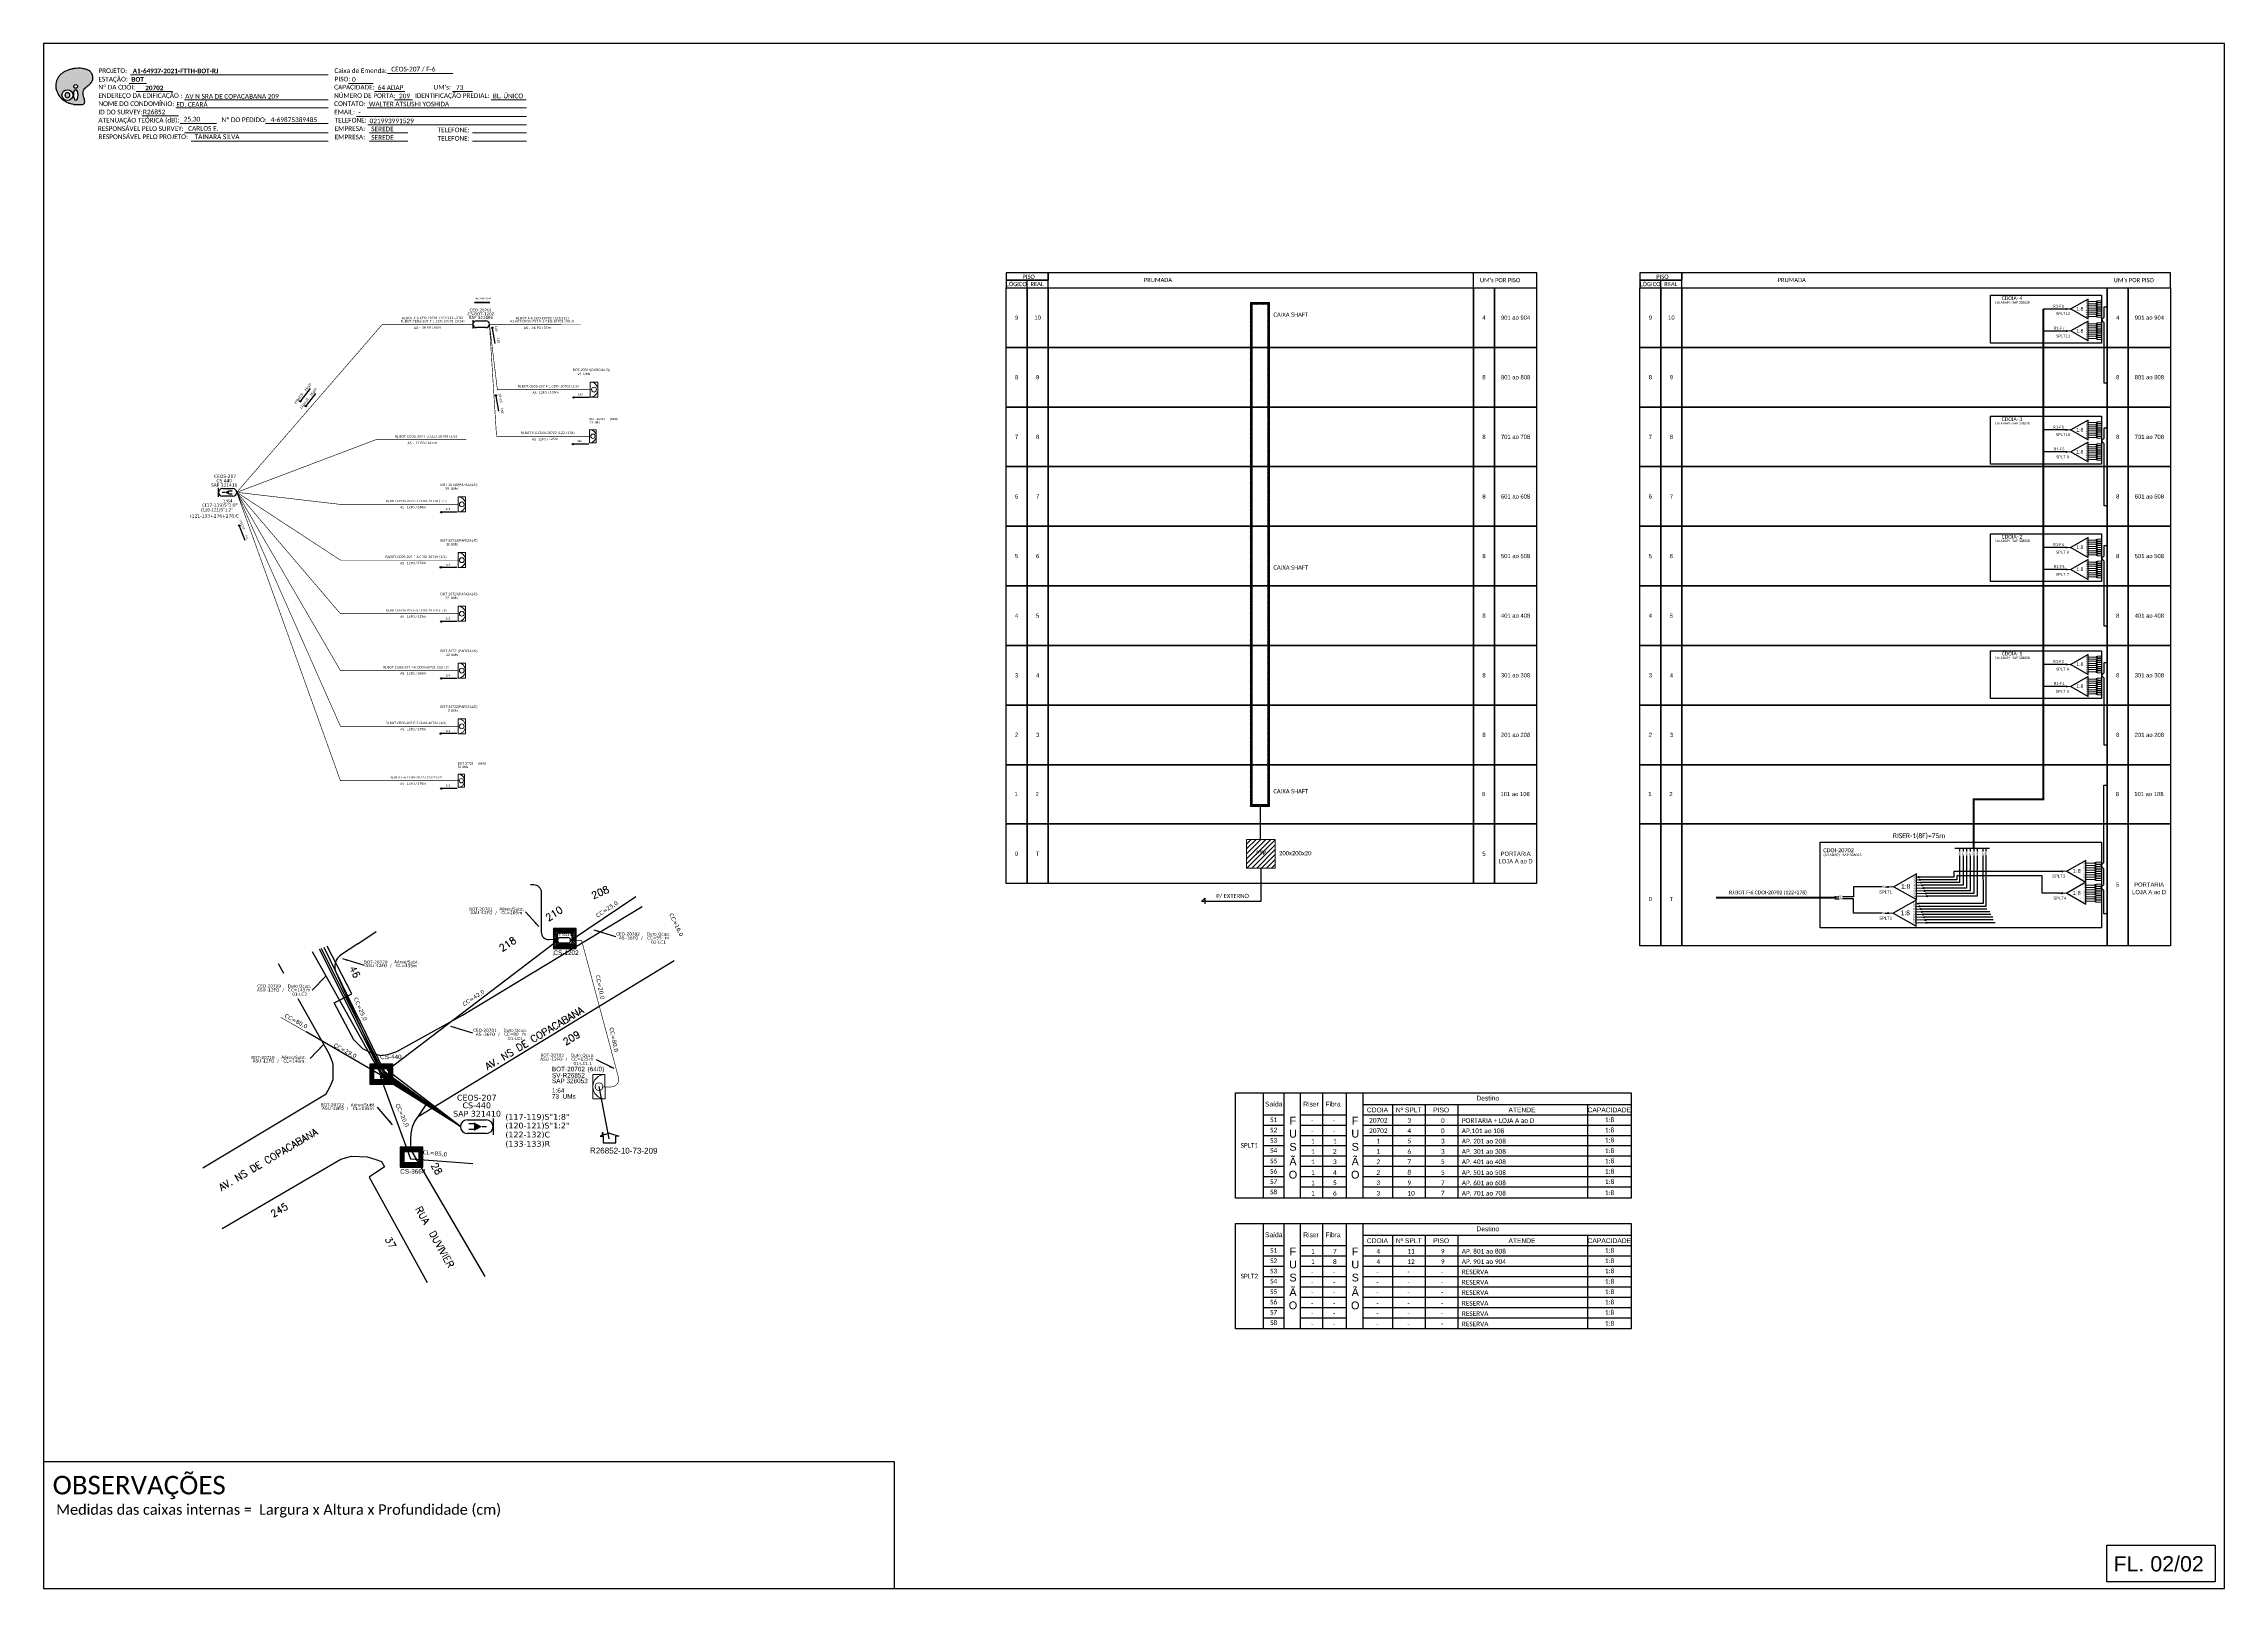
# Model space of a CAD drawing. Extents: x -95 to 749, y 705 to 1978.
# Drawn here: x -89 to 749, y 705 to 1299 of the extents above; entities that cross this region are included whole.
import ezdxf
from ezdxf.enums import TextEntityAlignment as Align

# ---------------------------------------------------------------- set-up
doc = ezdxf.new("R2010")
doc.units = 0
doc.linetypes.add('ARILSUPP', pattern=[2.98, 1.42, -0.71, 0.14, -0.71])
for name, color, linetype in [('10.1-Caixas Subterrâneas', 5, 'Continuous'), ('20.4-CEOS', 1, 'Continuous'), ('20.5-CEO', 1, 'Continuous'), ('CAP a instalar', 1, 'Continuous'), ('celulas gpon', 7, 'Continuous'), ('label_cabos', 7, 'Continuous'), ('LC1', 3, 'Continuous'), ('Legenda', 1, 'Continuous'), ('MUB', 252, 'Continuous'), ('Seta indicação do cabo', 7, 'Continuous'), ('Surveys Casinhas', 7, 'Continuous'), ('surveys legendas', 7, 'Continuous')]:
    doc.layers.add(name, color=color, linetype=linetype)
for name, color, linetype, lineweight in [("20.0-LEGENDA DOS CDO'S", 1, 'Continuous', 0), ('20.1-CDO_INTERIOR', 1, 'Continuous', 0), ('40.1-ETIQUETAS', 1, 'Continuous', 20)]:
    doc.layers.add(name, color=color, linetype=linetype, lineweight=lineweight)
doc.layers.add('EXTRA', color=50, linetype='Continuous', plot=False)
doc.styles.add('ARIAL', font='arial.ttf')
doc.styles.add('ROMANS', font='romans')
doc.styles.add('siredit', font='verdana.ttf')
doc.styles.get("Standard").update_dxf_attribs({"font": 'arial.ttf'})
doc.styles.add('WMF-Calibri0', font='calibri.ttf')
doc.styles.add('WMF-Calibri1', font='calibrib.ttf')
doc.linetypes.add('FENCELINE1', pattern='A,0.25,-0.1,[133,ltypeshp.shx,S=0.1,R=0,X=-0.1,Y=0],-0.1,1', length=1.45)
doc.linetypes.add('RESERVA', pattern='A,0.5,-0.15,["RESERVA",Standard,S=0.18,R=0,X=0,Y=-0.1],-1.3', length=1.95)
doc.dimstyles.new('CC', dxfattribs={"dimtxt": 1, "dimasz": 2, "dimexe": 0.18, "dimexo": 0.0625, "dimgap": 0.09, "dimtad": 0, "dimdec": 0, "dimrnd": 1, "dimzin": 0, "dimdsep": 46, "dimtxsty": 'siredit', "dimblk": 'NONE', "dimcen": 0, "dimse1": 1, "dimse2": 1, "dimsd1": 1, "dimsd2": 1, "dimclrt": 7, "dimadec": 0, "dimazin": 0, "dimtfac": 1, "dimtdec": 0, "dimtofl": 0, "dimtmove": 0, "dimatfit": 3, "dimfxl": 0, "dimtolj": 1, "dimtzin": 0, "dimarcsym": 0})

# ---------------------------------------------------------------- blocks, each defined once
blk = doc.blocks.new('OI')
h = blk.add_hatch(color=40)
edge = h.paths.add_edge_path()
edge.add_spline(control_points=[(4.35, -0.67), (3.92, -0.99), (3.26, -1.5), (2.81, -2.59), (2.9, -3.5), (3.06, -4.27), (3.31, -4.85), (3.37, -5.39), (3.4, -5.88), (3.2, -6.4), (2.54, -6.61), (1.65, -6.63), (0.55, -6.67), (-0.56, -6.42), (-1.61, -6.14), (-2.77, -5.61), (-3.92, -4.77), (-4.89, -3.7), (-5.34, -2.65), (-5.6, -1.94), (-5.85, -0.96), (-5.71, 0.47), (-5.1, 2.02), (-4.14, 3.02), (-3.3, 3.61), (-2.37, 4.16), (-1.36, 4.44), (-0.56, 4.7), (0.79, 4.85), (2.24, 4.97), (3.79, 4.57), (4.67, 4.21), (5.44, 3.65), (5.76, 2.99), (6.03, 2.21), (6.01, 1.46), (5.72, 0.64), (5.31, 0.08), (4.88, -0.38), (4.51, -0.55), (4.35, -0.67)], knot_values=[0, 0, 0, 0, 1.60434, 2.417191, 3.427595, 4.282808, 4.776746, 5.304182, 5.888771, 6.258406, 6.858137, 7.79129, 8.986195, 10.124242, 11.187857, 12.242908, 13.953784, 15.414161, 16.515391, 17.349188, 17.675853, 19.552021, 21.515531, 22.568638, 23.63245, 24.621084, 25.782718, 26.745347, 27.142653, 29.870543, 31.004649, 31.921532, 32.709589, 33.801391, 34.042471, 35.192333, 35.971461, 36.628871, 37.254359, 37.836911, 37.836911, 37.836911, 37.836911], degree=3, periodic=0)
h.paths.add_polyline_path([(1.13, -0.87, -1), (-0.04, -0.87, -1)], flags=16)
edge = h.paths.add_edge_path(flags=16)
edge.add_ellipse((0.56, -3.59), major_axis=(-0.02, 1.71), ratio=0.361305, start_angle=0, end_angle=360)
h.paths.add_polyline_path([(-0.36, -3.62, -1), (-3.8, -3.62, -1)], flags=16)
edge = h.paths.add_edge_path(flags=0)
edge.add_ellipse((-2.08, -3.62), major_axis=(0, 0.885), ratio=0.758294, start_angle=0, end_angle=360)
at = {"color": 40}
for centre, radius in [((-2.08, -3.62), 1.72), ((0.54, -0.87), 0.587)]:
    blk.add_circle(centre, radius, dxfattribs=at)
blk.add_ellipse((-2.08, -3.62), major_axis=(0, 0.885), ratio=0.758294, start_param=-3.141592653589792, end_param=3.141592653589792, dxfattribs=at)
blk.add_ellipse((0.56, -3.59), major_axis=(-0.02, 1.71), ratio=0.361305, dxfattribs=at)
at = {"color": 40, "start_tangent": (-0.800898, -0.598801), "end_tangent": (-0.800898, -0.598801)}
blk.add_spline([(4.35, -0.67), (3.2, -1.78), (2.9, -2.54), (2.92, -3.55), (3.12, -4.38), (3.28, -4.85), (3.37, -5.37), (3.35, -5.95), (3.2, -6.29), (2.66, -6.55), (1.73, -6.63), (0.54, -6.62), (-0.58, -6.41), (-1.6, -6.11), (-2.56, -5.67), (-3.95, -4.67), (-4.89, -3.56), (-5.37, -2.56), (-5.64, -1.78), (-5.72, -1.46), (-5.63, 0.42), (-4.84, 2.22), (-4.13, 2.99), (-3.27, 3.62), (-2.4, 4.09), (-1.3, 4.47), (-0.37, 4.72), (0.02, 4.77), (2.75, 4.8), (3.85, 4.53), (4.69, 4.16), (5.31, 3.68), (5.85, 2.73), (5.93, 2.5), (5.94, 1.35), (5.67, 0.62), (5.29, 0.08), (4.84, -0.36), (4.35, -0.67)], degree=3, dxfattribs=at)
blk = doc.blocks.new('CARIMBO')
at = {"color": 7, "lineweight": 0}
for points in [[(134.48, -16.3), (159.61, -16.3)], [(35.15, -20.06), (41.7, -20.06)], [(35.66, -16.79), (111.64, -16.79)], [(37.81, -23.14), (51.75, -23.14)], [(119.43, -20.02), (128.92, -20.02)], [(129.48, -23.14), (141.1, -23.14)], [(159.42, -23.14), (167.09, -23.14)], [(40.13, -32.55), (54.07, -32.55)], [(52.97, -29.48), (111.64, -29.48)], [(56.38, -26.37), (111.64, -26.37)], [(122.56, -32.72), (187.83, -32.72)], [(126.6, -29.48), (187.83, -29.48)], [(137.07, -26.37), (144.01, -26.37)], [(174.24, -26.37), (187.8, -26.37)], [(54.67, -35.52), (68.61, -35.52)], [(56.38, -39.07), (111.64, -39.07)], [(126.84, -35.96), (187.83, -35.96)], [(127.45, -39.07), (142.25, -39.07)], [(167.06, -39.07), (187.83, -39.07)], [(58.87, -42.31), (111.64, -42.31)], [(127.45, -42.31), (142.25, -42.31)], [(167.06, -42.31), (187.83, -42.31)]]:
    blk.add_lwpolyline(points, dxfattribs=at)
at = {"color": 7, "xscale": 1.213923925163967, "yscale": 1.213923925163967, "zscale": 1.213923925163967, "rotation": 0.1532896023949059}
blk.add_blockref('OI', (13.86, -20.16), dxfattribs=at)
at = {"color": 7, "lineweight": 0, "style": 'WMF-Calibri0'}
for s, height, p in [('PROJETO:', 1.793, (23.26, -16.04)), ('Caixa de Emenda:', 1.7927, (114.02, -16.04)), ('ESTAÇÃO:', 1.793, (23.26, -19.32)), ('ENDEREÇO DA EDIFICAÇÃO :', 1.7927, (23.26, -25.63)), ('Nº DA CDOI:', 1.7927, (23.26, -22.39)), ('CAPACIDADE:', 1.7927, (113.91, -22.39)), ('NÚMERO DE PORTA:', 1.7927, (113.91, -25.63)), ('PISO:', 1.793, (114.09, -19.28)), ('IDENTIFICAÇÃO PREDIAL:', 1.7927, (144.99, -25.63)), ("UM's:", 1.793, (152.15, -22.39)), ('ATENUAÇÃO TEÓRICA (dB):', 1.7927, (23.26, -35.09)), ('NOME DO CONDOMÍNIO:', 1.7927, (23.26, -28.74)), ('ID DO SURVEY:', 1.7927, (23.26, -31.97)), ('CONTATO:', 1.793, (113.91, -28.74)), ('EMAIL:', 1.793, (113.91, -31.97)), ('TELEFONE:', 1.793, (114.09, -35.09)), ('RESPONSÁVEL PELO SURVEY:', 1.7927, (23.02, -38.32)), ('RESPONSÁVEL PELO PROJETO:', 1.7927, (23.26, -41.44)), ('EMPRESA:', 1.793, (114.09, -38.32)), ('EMPRESA:', 1.793, (114.09, -41.56)), ('TELEFONE:', 1.793, (153.7, -38.83)), ('TELEFONE:', 1.793, (153.7, -42.06))]:
    blk.add_text(s, height=height, dxfattribs=at).set_placement(p)
at = {"color": 7, "lineweight": 0, "flags": 8}
for tag, p, style in [('PROJ', (36.46, -16.13), 'WMF-Calibri1'), ('CEOS-XX', (135.87, -15.46), 'WMF-Calibri0'), ('EST', (35.94, -19.41), 'WMF-Calibri1'), ('LOGRADOURO', (56.65, -25.91), 'WMF-Calibri0'), ('PISO_PTR', (120.78, -19.42), 'WMF-Calibri0'), ('CAPAC.', (130.66, -22.52), 'WMF-Calibri0'), ('N°', (138.85, -25.77), 'WMF-Calibri0'), ("UC'S", (160.78, -22.54), 'WMF-Calibri0'), ('N°PREDIO', (174.94, -25.77), 'WMF-Calibri0'), ('_ID_', (40.39, -31.94), 'WMF-Calibri0'), ('NOME_DO_COND.', (53.23, -29.02), 'WMF-Calibri0'), ('O_POTEN', (56.06, -34.68), 'WMF-Calibri0'), ('EMAIL', (123.26, -32.12), 'WMF-Calibri0'), ('NOME_DO_CONTATO', (127.3, -28.89), 'WMF-Calibri0'), ('RES_SURVEY', (57.78, -38.23), 'WMF-Calibri0'), ('RES_PROJ', (60.27, -41.47), 'WMF-Calibri0'), ('TELEFONE', (127.55, -35.36), 'WMF-Calibri0'), ('EMP_RESP_SURVEY', (128.16, -38.47), 'WMF-Calibri0'), ('EMP_RESP_PROJ', (128.16, -41.71), 'WMF-Calibri0'), ('CONT_RESP_SURVEY', (167.76, -38.47), 'WMF-Calibri0'), ('CONT_RESP_PROJ', (167.76, -41.71), 'WMF-Calibri0')]:
    blk.add_attdef(tag, p, '', height=1.79, dxfattribs=dict(at, style=style))
at = {"color": 7, "lineweight": 0, "style": 'WMF-Calibri1', "flags": 8}
blk.add_attdef("N° CDO'S", text='', height=1.79, dxfattribs=at).set_placement((44.78, -22.68), align=Align.CENTER)
blk = doc.blocks.new('SPLT_1-8_DIV_DIR')
h = blk.add_hatch(color=3)
h.dxf.hatch_style = 1
edge = h.paths.add_edge_path()
edge.add_arc((12.77, 4.04), 0.242, 0, 360)
h = blk.add_hatch(color=3)
h.dxf.hatch_style = 1
edge = h.paths.add_edge_path()
edge.add_arc((13.27, 2.88), 0.242, 0, 360)
h = blk.add_hatch(color=3)
h.dxf.hatch_style = 1
edge = h.paths.add_edge_path()
edge.add_arc((13.77, 1.73), 0.242, 0, 360)
h = blk.add_hatch(color=3)
h.dxf.hatch_style = 1
edge = h.paths.add_edge_path()
edge.add_arc((14.27, 0.58), 0.242, 0, 360)
h = blk.add_hatch(color=3)
h.dxf.hatch_style = 1
edge = h.paths.add_edge_path()
edge.add_arc((14.77, -0.58), 0.242, 0, 360)
h = blk.add_hatch(color=3)
h.dxf.hatch_style = 1
edge = h.paths.add_edge_path()
edge.add_arc((15.27, -1.73), 0.242, 0, 360)
h = blk.add_hatch(color=3)
h.dxf.hatch_style = 1
edge = h.paths.add_edge_path()
edge.add_arc((15.77, -2.88), 0.242, 0, 360)
h = blk.add_hatch(color=3)
h.dxf.hatch_style = 1
edge = h.paths.add_edge_path()
edge.add_arc((16.27, -4.04), 0.242, 0, 360)
at = {"color": 1, "lineweight": 0}
blk.add_lwpolyline([(2.22, 0), (0, 0)], dxfattribs=at)
at = {"color": 1}
blk.add_lwpolyline([(11.89, 5.45), (2.22, 0), (11.89, -5.45), (11.89, 5.45)], dxfattribs=at)
at = {"color": 7, "lineweight": 0}
for points in [[(12.77, 4.04), (11.89, 4.04)], [(11.89, 2.88), (13.27, 2.88)], [(11.89, 1.73), (13.77, 1.73)], [(11.89, 0.58), (14.27, 0.58)], [(11.89, -0.58), (14.77, -0.58)], [(11.89, -1.73), (15.27, -1.73)], [(11.89, -2.88), (15.77, -2.88)], [(11.89, -4.04), (16.27, -4.04)]]:
    blk.add_lwpolyline(points, dxfattribs=at)
at = {"color": 3}
for centre in [(12.77, 4.04), (13.27, 2.88), (13.77, 1.73), (14.27, 0.58), (14.77, -0.58), (15.27, -1.73), (15.77, -2.88), (16.27, -4.04)]:
    blk.add_circle(centre, 0.242, dxfattribs=at)
at = {"color": 1, "style": 'ARIAL'}
for s, height, p in [('1:8', 2, (5.35, -0.85)), ('S1', 0.75, (10.52, 3.77)), ('S2', 0.75, (10.52, 2.58)), ('S3', 0.75, (10.52, 1.37)), ('S4', 0.75, (10.52, 0.19)), ('S5', 0.75, (10.52, -1.02)), ('S6', 0.75, (10.52, -2.14)), ('S7', 0.75, (10.52, -3.24)), ('S8', 0.75, (10.52, -4.36))]:
    blk.add_text(s, height=height, dxfattribs=at).set_placement(p)
blk = doc.blocks.new('SPLT_1-8_SC-APC')
at = {"color": 1, "lineweight": 0}
blk.add_lwpolyline([(-17, -7.5), (-19.3, -7.5)], dxfattribs=at)
at = {"color": 1}
blk.add_lwpolyline([(-7.4, -2.1), (-17, -7.5), (-7.4, -13), (-7.4, -2.1)], dxfattribs=at)
at = {"color": 3, "lineweight": 0}
for points in [[(-3, -3.5), (-7.4, -3.5)], [(-7.4, -4.7), (-3, -4.7)], [(-7.4, -5.8), (-3, -5.8)], [(-7.4, -7), (-3, -7)], [(-7.4, -8.1), (-3, -8.1)], [(-7.4, -9.3), (-3, -9.3)], [(-7.4, -10.4), (-3, -10.4)], [(-2.4, -3), (-2.4, -4)], [(-2.4, -3), (0, -3)], [(-2.4, -4), (0, -4)], [(-2.4, -4.2), (-2.4, -5.2)], [(-2.4, -4.2), (0, -4.2)], [(-2.4, -5.2), (0, -5.2)], [(-2.4, -5.3), (-2.4, -6.3)], [(-2.4, -5.3), (0, -5.3)], [(-2.4, -6.3), (0, -6.3)], [(-2.4, -6.5), (-2.4, -7.5)], [(-2.4, -6.5), (0, -6.5)], [(-2.4, -7.5), (0, -7.5)], [(-2.4, -7.6), (-2.4, -8.6)], [(-2.4, -7.6), (0, -7.6)], [(-2.4, -8.6), (0, -8.6)], [(-2.4, -8.8), (-2.4, -9.8)], [(-2.4, -8.8), (0, -8.8)], [(-2.4, -9.8), (0, -9.8)], [(-2.4, -9.9), (-2.4, -10.9)], [(-2.4, -9.9), (0, -9.9)], [(-7.4, -11.6), (-3, -11.6)], [(-2.4, -10.9), (0, -10.9)], [(-2.4, -11.1), (-2.4, -12.1)], [(-2.4, -11.1), (0, -11.1)], [(-2.4, -12.1), (0, -12.1)]]:
    blk.add_lwpolyline(points, dxfattribs=at)
for points in [[(-3, -3.2), (-2.4, -3.2), (-2.4, -3.8), (-3, -3.8)], [(-3, -4.4), (-2.4, -4.4), (-2.4, -5), (-3, -5)], [(-3, -5.5), (-2.4, -5.5), (-2.4, -6.1), (-3, -6.1)], [(-3, -6.7), (-2.4, -6.7), (-2.4, -7.3), (-3, -7.3)], [(-3, -7.8), (-2.4, -7.8), (-2.4, -8.4), (-3, -8.4)], [(-3, -9), (-2.4, -9), (-2.4, -9.6), (-3, -9.6)], [(-3, -10.1), (-2.4, -10.1), (-2.4, -10.7), (-3, -10.7)], [(-3, -11.3), (-2.4, -11.3), (-2.4, -11.9), (-3, -11.9)]]:
    blk.add_lwpolyline(points, close=True, dxfattribs=at)
at = {"color": 1, "style": 'ARIAL'}
for s, height, p in [('1:8', 2, (-13.9, -8.4)), ('S1', 0.75, (-8.7, -3.8)), ('S2', 0.75, (-8.7, -5)), ('S3', 0.75, (-8.7, -6.2)), ('S4', 0.75, (-8.7, -7.4)), ('S5', 0.75, (-8.7, -8.6)), ('S6', 0.75, (-8.7, -9.7)), ('S7', 0.75, (-8.7, -10.8)), ('S8', 0.75, (-8.7, -11.9))]:
    blk.add_text(s, height=height, dxfattribs=at).set_placement(p)
blk = doc.blocks.new('*X58')
at = {"color": 0, "linetype": 'Continuous'}
for p, q in [((-1.25, 0.34099), (-0.49099, 1.1)), ((-1.25, 0.517767), (-0.667767, 1.1)), ((-1.25, 0.694544), (-0.844544, 1.1)), ((-1.25, 0.87132), (-1.02132, 1.1)), ((-1.25, 1.048097), (-1.198097, 1.1)), ((-1.25, 0.164214), (-0.8035, 0.610714)), ((-1.25, -0.012563), (-0.8035, 0.433937)), ((-1.25, -0.18934), (-0.8035, 0.25716)), ((-1.25, -0.366117), (-0.8035, 0.080383)), ((-0.789214, 0.625), (-0.314214, 1.1)), ((-0.612437, 0.625), (-0.137437, 1.1)), ((-0.43566, 0.625), (0.03934, 1.1)), ((-0.258883, 0.625), (0.216117, 1.1)), ((-0.082107, 0.625), (0.392893, 1.1)), ((0.09467, 0.625), (0.56967, 1.1)), ((0.271447, 0.625), (0.746447, 1.1)), ((0.448223, 0.625), (0.923223, 1.1)), ((0.625, 0.625), (1.1, 1.1)), ((0.801777, 0.625), (1.25, 1.073223)), ((0.8035, 0.449947), (1.25, 0.896447)), ((0.8035, 0.27317), (1.25, 0.71967)), ((0.8035, 0.096393), (1.25, 0.542893)), ((0.8035, -0.080383), (1.25, 0.366117)), ((0.8035, -0.25716), (1.25, 0.18934)), ((0.8035, -0.433937), (1.25, 0.012563)), ((-1.25, -0.542893), (-0.8035, -0.096393)), ((-1.25, -0.71967), (-0.8035, -0.27317)), ((-1.25, -0.896447), (-0.8035, -0.449947)), ((-1.25, -1.073223), (-0.801777, -0.625)), ((-1.1, -1.1), (-0.625, -0.625)), ((-0.923223, -1.1), (-0.448223, -0.625)), ((-0.746447, -1.1), (-0.271447, -0.625)), ((-0.56967, -1.1), (-0.09467, -0.625)), ((-0.392893, -1.1), (0.082107, -0.625)), ((-0.216117, -1.1), (0.258883, -0.625)), ((-0.03934, -1.1), (0.43566, -0.625)), ((0.137437, -1.1), (0.612437, -0.625)), ((0.314214, -1.1), (0.789214, -0.625)), ((0.49099, -1.1), (1.25, -0.34099)), ((0.667767, -1.1), (1.25, -0.517767)), ((0.8035, -0.610714), (1.25, -0.164214)), ((0.844544, -1.1), (1.25, -0.694544)), ((1.02132, -1.1), (1.25, -0.87132)), ((1.198097, -1.1), (1.25, -1.048097))]:
    blk.add_line(p, q, dxfattribs=at)
blk = doc.blocks.new('MANHOLE_MQ')
at = {"color": 0, "linetype": 'Continuous'}
for p, q in [((0.0000062, 0.0000057), (-0.0000063, 0.0000057)), ((-0.0000063, 0.0000057), (-0.0000063, -0.0000053)), ((-0.000004, 0.0000033), (0.000004, 0.0000033)), ((-0.000004, -0.0000029), (-0.000004, 0.0000033)), ((0.000004, 0.0000033), (0.000004, -0.0000029)), ((0.0000062, -0.0000053), (0.0000062, 0.0000057)), ((-0.0000063, -0.0000053), (0.0000062, -0.0000053)), ((0.000004, -0.0000029), (-0.000004, -0.0000029)), ((0.000004, -0.0000029), (0.000004, -0.0000029))]:
    blk.add_line(p, q, dxfattribs=at)
at = {"color": 0, "linetype": 'Continuous', "xscale": 5e-06, "yscale": 5e-06, "zscale": 1e-05}
blk.add_blockref('*X58', (0, 0.0000002), dxfattribs=at)
blk = doc.blocks.new('CDOI_CT_ESQ')
at = {"layer": '20.1-CDO_INTERIOR', "color": 0, "lineweight": 18}
blk.add_lwpolyline([(-2.12, -2.13), (-2.12, 2.12), (0, 2.12), (0.01, -2.13)], close=True, dxfattribs=at)
blk.add_circle((-1.06, 0), 0.68, dxfattribs=at)
blk.add_arc((0.01, 0), 2.13, 90.0276, 270.0276, dxfattribs=at)
at = {"layer": "20.0-LEGENDA DOS CDO'S", "color": 0, "style": 'ARIAL'}
for tag, p in [('SAP', (-9.3, 0.61)), ('CDO_N', (-9.3, 2.69)), ('SURVEY', (-9.3, 1.6)), ('1:XX', (-9.31, -1.08)), ('UMS', (-9.31, -2.09))]:
    blk.add_attdef(tag, p, '', height=0.68, rotation=359.9724, dxfattribs=at)
blk.add_attdef('FIBRAS_UTILIZADAS', text='', height=0.68, rotation=359.9724, dxfattribs=at).set_placement((-1.59, 2.69), align=Align.CENTER)
blk = doc.blocks.new('Inst CB DT OCUP CFOA-SM-AS-80-TS-36')
at = {"layer": 'label_cabos', "color": 0, "style": 'siredit'}
for tag, flags, p in [('ID_ATIVIDADE', 3, (1.31, 2.67)), ('FATOR', 1, (11.56, 2.55))]:
    blk.add_attdef(tag, text='', height=1, rotation=359.69001, dxfattribs=dict(at, flags=flags)).set_placement(p, align=Align.MIDDLE_CENTER)
for tag, p in [('TIPO_CABO', (1.76, 0)), ('DESTINO_CABO', (3.13, 1.26)), ('CABO', (4.69, -0.05)), ('/', (7.71, -0.05)), ('LANCE', (10.91, 0)), ('TIPO_CABO', (13.11, 1.24)), ('UND', (15.96, 0)), ('FID', (13.15, -1.41))]:
    blk.add_attdef(tag, text='', height=1, rotation=359.69001, dxfattribs=at).set_placement(p, align=Align.MIDDLE_CENTER)
blk.add_attdef('QTDE', (12.43, -0.47), '', height=1, rotation=359.69001, dxfattribs=at)
blk = doc.blocks.new('_None')
blk = doc.blocks.new('LEGENDA DOS CABOS')
at = {"layer": 'EXTRA', "color": 0, "style": 'siredit'}
for tag, p in [('ID', (4.6, 0.97)), ('XX', (9.03, 0.97))]:
    blk.add_attdef(tag, text='', height=0.48, rotation=359.69001, dxfattribs=at).set_placement(p, align=Align.MIDDLE_CENTER)
at = {"layer": 'Legenda', "color": 0, "style": 'siredit'}
for tag, p in [('TIPO_CABO', (1.31, 0)), ('CABO', (4.69, -0.05)), ('/', (6.81, -0.05)), ('METROS', (10.03, -0.05))]:
    blk.add_attdef(tag, text='', height=0.8, rotation=359.69001, dxfattribs=at).set_placement(p, align=Align.MIDDLE_CENTER)
blk = doc.blocks.new('Inst CB DT OCUP CFOA-SM-ASU-120-S-12')
at = {"layer": 'label_cabos', "color": 0, "style": 'siredit'}
for tag, flags, p in [('ID_ATIVIDADE', 3, (1.31, 2.67)), ('FATOR', 1, (11.56, 2.55))]:
    blk.add_attdef(tag, text='', height=1, rotation=359.69001, dxfattribs=dict(at, flags=flags)).set_placement(p, align=Align.MIDDLE_CENTER)
for tag, p in [('TIPO_CABO', (1.26, 0)), ('DESTINO_CABO', (3.13, 1.26)), ('CABO', (4.69, -0.05)), ('/', (7.71, -0.05)), ('LANCE', (10.91, 0)), ('TIPO_CABO', (13.11, 1.24)), ('UND', (15.96, 0)), ('FID', (13.15, -1.41))]:
    blk.add_attdef(tag, text='', height=1, rotation=359.69001, dxfattribs=at).set_placement(p, align=Align.MIDDLE_CENTER)
blk.add_attdef('QTDE', (12.43, -0.47), '', height=1, rotation=359.69001, dxfattribs=at)
blk = doc.blocks.new('*U65')
at = {"layer": '20.4-CEOS', "color": 7, "style": 'siredit'}
for tag, p in [('FIBRAS_SPLITTER', (0, 0)), ('FIBRAS_TOP_C', (0, -4.13)), ('RESERVA_FINAIS', (0, -5.46))]:
    blk.add_attdef(tag, p, '', height=1.01, dxfattribs=at)
for tag, p, flags in [('ID_ATIVIDADE', (0, -6.77), 3), ('FATOR', (0, -8.09), 1), ('QTDE', (0, -9.4), 1), ('FID', (0, -10.71), 1)]:
    blk.add_attdef(tag, p, '', height=1.01, dxfattribs=dict(at, flags=flags))
blk = doc.blocks.new('*U67')
at = {"layer": '20.4-CEOS', "color": 7, "style": 'siredit'}
blk.add_attdef('FIBRAS_SPLITTER', (0, 0), '', height=1.01, dxfattribs=at)
for tag, p, flags in [('QTDE', (0, -4.11), 1), ('ID_ATIVIDADE', (0, -1.48), 3), ('FATOR', (0, -2.79), 1), ('FID', (0, -5.42), 1)]:
    blk.add_attdef(tag, p, '', height=1.01, dxfattribs=dict(at, flags=flags))
blk = doc.blocks.new('ETIQUETA_RS5F')
at = {"layer": '40.1-ETIQUETAS', "color": 0, "style": 'siredit'}
blk.add_text('/', height=1.5, dxfattribs=at).set_placement((1.6, -2), align=Align.MIDDLE_RIGHT)
for tag, p in [('ETIQUETA_R_SECUNDARIA', (1.2, 2.1)), ('ETIQUETA_R_PRIMARIA', (1.2, 4.1)), ('F_ATIVAS/F_MORTAS', (1.1, -4.2))]:
    blk.add_attdef(tag, text='', height=1.5, dxfattribs=at).set_placement(p, align=Align.MIDDLE_CENTER)
for tag, p in [('TIPO_CABO', (-6.6, -2.1)), ('CAP_CABO', (0.4, -2.1))]:
    blk.add_attdef(tag, text='', height=1.5, dxfattribs=at).set_placement(p, align=Align.MIDDLE_RIGHT)
for tag, p in [('FUSÃO_1', (0.8, -8.4)), ('FUSÃO_2', (0.8, -10.6)), ('FUSÃO_3', (0.8, -12.9)), ('FUSÃO_4', (0.8, -15.1)), ('FUSÃO_5', (0.8, -17.2))]:
    blk.add_attdef(tag, text='', height=1.5, dxfattribs=at).set_placement(p, align=Align.CENTER)
blk.add_attdef('METROS', text='', height=1.5, dxfattribs=at).set_placement((2.1, -2), align=Align.MIDDLE_LEFT)
blk = doc.blocks.new('CDOI_INT')
at = {"layer": '20.1-CDO_INTERIOR', "color": 0, "lineweight": 18}
blk.add_lwpolyline([(4.2, -4.2), (4.2, 4.2), (0, 4.2), (0, -4.2)], close=True, dxfattribs=at)
blk.add_circle((2.1, 0), 1.36, dxfattribs=at)
blk.add_arc((0, 0), 4.25, 270, 90, dxfattribs=at)
at = {"layer": "20.0-LEGENDA DOS CDO'S", "color": 0, "style": 'ARIAL'}
for tag, p in [('CDO_N', (-0.1, 10.4)), ('SURVEY', (-0.1, 8.2)), ('SAP', (-0.1, 6.2)), ('SPLITER_1', (21.2, 10.4)), ('SPLITER_2', (21.2, 8.7)), ('1:XX', (5.9, -2.2)), ('UMS', (5.9, -4.2))]:
    blk.add_attdef(tag, p, '', height=1.36, dxfattribs=at)
blk.add_attdef('FIBRAS_UTILIZADAS', text='', height=1.36, dxfattribs=at).set_placement((15.3, 10.4), align=Align.CENTER)

msp = doc.modelspace()

# ---------------------------------------------------------------- hatches: boundary and pattern name
h = msp.add_hatch()
h.set_pattern_fill('ANSI32', color=3, scale=0.07)
h.set_pattern_definition([(45, (-4972.7736, 2641.92406), (-0.47146345, 0.47146345), []), (45, (-4972.4593, 2641.92406), (-0.47146345, 0.47146345), [])])
h.paths.add_polyline_path([(382.11, 1199.51), (374.76, 1199.51), (374.76, 1005.73), (382.11, 1005.73)])
h.paths.add_polyline_path([(375.46, 1198.81), (381.41, 1198.81), (381.41, 1006.43), (375.46, 1006.43)], flags=16)
h = msp.add_hatch(color=3)
h.dxf.hatch_style = 1
edge = h.paths.add_edge_path()
edge.add_arc((688.55, 1196.97), 0.179, 0, 360)
h = msp.add_hatch(color=3)
h.dxf.hatch_style = 1
edge = h.paths.add_edge_path()
edge.add_arc((688.55, 1188.5), 0.179, 0, 360)
h = msp.add_hatch(color=3)
h.dxf.hatch_style = 1
edge = h.paths.add_edge_path()
edge.add_arc((688.55, 1150.46), 0.179, 0, 360)
h = msp.add_hatch(color=3)
h.dxf.hatch_style = 1
edge = h.paths.add_edge_path()
edge.add_arc((688.55, 1141.99), 0.179, 0, 360)
h = msp.add_hatch(color=3)
h.dxf.hatch_style = 1
edge = h.paths.add_edge_path()
edge.add_arc((688.55, 1105.27), 0.179, 0, 360)
h = msp.add_hatch(color=3)
h.dxf.hatch_style = 1
edge = h.paths.add_edge_path()
edge.add_arc((688.55, 1096.8), 0.179, 0, 360)
h = msp.add_hatch(color=3)
h.dxf.hatch_style = 1
edge = h.paths.add_edge_path()
edge.add_arc((688.55, 1060.3), 0.179, 0, 360)
h = msp.add_hatch(color=3)
h.dxf.hatch_style = 1
edge = h.paths.add_edge_path()
edge.add_arc((688.55, 1051.83), 0.179, 0, 360)
h = msp.add_hatch()
h.set_pattern_fill('ANSI31', color=1, scale=0.42)
h.set_pattern_definition([(45, (-62.316, 2835.7244), (-0.9429269, 0.9429269), [])])
h.paths.add_polyline_path([(384.25, 981.98), (384.25, 993.04), (373.19, 993.04), (373.19, 981.98)])
h.paths.add_polyline_path([(376.51, 986.62), (381.27, 986.62), (381.27, 989.05), (376.51, 989.05)], flags=24)
h = msp.add_hatch(color=3)
h.dxf.hatch_style = 1
edge = h.paths.add_edge_path()
edge.add_arc((619.91, 974.76), 0.197, 0, 360)
h = msp.add_hatch(color=3)
h.dxf.hatch_style = 1
edge = h.paths.add_edge_path()
edge.add_arc((686.88, 980.74), 0.197, 0, 360)
h = msp.add_hatch(color=3)
h.dxf.hatch_style = 1
edge = h.paths.add_edge_path()
edge.add_arc((619.91, 964.66), 0.197, 0, 360)
h = msp.add_hatch(color=3)
h.dxf.hatch_style = 1
edge = h.paths.add_edge_path()
edge.add_arc((686.88, 972.35), 0.197, 0, 360)
at = {"layer": 'Seta indicação do cabo'}
h = msp.add_hatch(color=256, dxfattribs=at)
h.dxf.hatch_style = 1
h.paths.add_polyline_path([(83.53, 1189.76, 1), (82.96, 1189.76, 1)])
h = msp.add_hatch(color=256, dxfattribs=at)
h.dxf.hatch_style = 1
h.paths.add_polyline_path([(9.65, 1161.45, 1), (9.11, 1161.6, 1)])
h = msp.add_hatch(color=256, dxfattribs=at)
h.dxf.hatch_style = 1
h.paths.add_polyline_path([(11.75, 1159.55, 1), (11.21, 1159.7, 1)])
h = msp.add_hatch(color=256, dxfattribs=at)
h.dxf.hatch_style = 1
h.paths.add_polyline_path([(84.95, 1163.73, 1), (84.39, 1163.73, 1)])
h = msp.add_hatch(color=256, dxfattribs=at)
h.dxf.hatch_style = 1
h.paths.add_polyline_path([(114.73, 1162.97, 1), (114.17, 1162.97, 1)])
h = msp.add_hatch(color=256, dxfattribs=at)
h.dxf.hatch_style = 1
h.paths.add_polyline_path([(114.47, 1145.04, 1), (113.91, 1145.04, 1)])
h = msp.add_hatch(color=256, dxfattribs=at)
h.dxf.hatch_style = 1
h.paths.add_polyline_path([(63.88, 1118.83, 1), (63.32, 1118.83, 1)])
h = msp.add_hatch(color=256, dxfattribs=at)
h.dxf.hatch_style = 1
h.paths.add_polyline_path([(-13.8, 1113.69, 1), (-14.36, 1113.69, 1)])
h = msp.add_hatch(color=256, dxfattribs=at)
h.dxf.hatch_style = 1
h.paths.add_polyline_path([(63.7, 1097.64, 1), (63.14, 1097.64, 1)])
h = msp.add_hatch(color=256, dxfattribs=at)
h.dxf.hatch_style = 1
h.paths.add_polyline_path([(63.88, 1076.79, 1), (63.32, 1076.79, 1)])
h = msp.add_hatch(color=7, dxfattribs=at)
h.dxf.hatch_style = 1
h.paths.add_polyline_path([(63.87, 1054.92, 1), (63.31, 1054.92, 1)])
h = msp.add_hatch(color=256, dxfattribs=at)
h.dxf.hatch_style = 1
h.paths.add_polyline_path([(63.69, 1033.73, 1), (63.13, 1033.73, 1)])
h = msp.add_hatch(color=7, dxfattribs=at)
h.dxf.hatch_style = 1
h.paths.add_polyline_path([(63.87, 1012.57, 1), (63.31, 1012.57, 1)])

# ---------------------------------------------------------------- linework, layer by layer
at = {"color": 3}
msp.add_line((599.53, 970.97), (600.97, 970.97), dxfattribs=at)
at = {"color": 2}
for p, q in [((606.62, 970.2), (602.46, 970.2)), ((606.62, 964.66), (606.62, 970.2)), ((617.53, 964.66), (606.62, 964.66))]:
    msp.add_line(p, q, dxfattribs=at)
at = {"color": 7}
for p, q in [((369.01, 895.55), (521.12, 895.55)), ((369.01, 855.13), (369.01, 895.55)), ((379.67, 895.55), (379.67, 855.13)), ((387.55, 895.55), (387.55, 855.13)), ((394.03, 855.13), (394.03, 895.55)), ((402.48, 895.55), (402.48, 855.13)), ((411.49, 895.55), (411.49, 855.13)), ((417.97, 895.55), (417.97, 855.13)), ((417.97, 891.14), (521.12, 891.14)), ((429.38, 891.14), (429.38, 855.13)), ((441.95, 891.14), (441.95, 855.13)), ((454.5, 891.14), (454.5, 855.13)), ((504.33, 891.14), (504.33, 855.13)), ((521.12, 895.55), (521.12, 855.13)), ((379.67, 887.17), (387.55, 887.17)), ((379.67, 883.2), (387.55, 883.2)), ((394.03, 887.17), (411.49, 887.17)), ((394.03, 883.2), (411.49, 883.2)), ((417.97, 887.17), (521.12, 887.17)), ((417.97, 883.2), (521.12, 883.2)), ((379.67, 879.23), (387.55, 879.23)), ((379.67, 875.26), (387.55, 875.26)), ((394.03, 879.23), (411.49, 879.23)), ((394.03, 875.26), (411.49, 875.26)), ((417.97, 879.23), (521.12, 879.23)), ((417.97, 875.26), (521.12, 875.26)), ((379.67, 871.29), (387.55, 871.29)), ((379.67, 867.32), (387.55, 867.32)), ((394.03, 871.29), (411.49, 871.29)), ((394.03, 867.32), (411.49, 867.32)), ((417.97, 871.29), (521.12, 871.29)), ((417.97, 867.32), (521.12, 867.32)), ((379.67, 863.36), (387.55, 863.36)), ((379.67, 859.39), (387.55, 859.39)), ((394.03, 863.36), (411.49, 863.36)), ((394.03, 859.39), (411.49, 859.39)), ((417.97, 863.36), (521.12, 863.36)), ((417.97, 859.39), (521.12, 859.39)), ((521.12, 855.13), (369.01, 855.13)), ((369.01, 845.27), (521.12, 845.27)), ((369.01, 804.86), (369.01, 845.27)), ((379.67, 845.27), (379.67, 804.86)), ((387.55, 845.27), (387.55, 804.86)), ((394.03, 804.86), (394.03, 845.27)), ((402.48, 845.27), (402.48, 804.86)), ((411.49, 845.27), (411.49, 804.86)), ((417.97, 845.27), (417.97, 804.86)), ((417.97, 840.86), (521.12, 840.86)), ((429.38, 840.86), (429.38, 804.86)), ((441.95, 840.86), (441.95, 804.86)), ((454.5, 840.86), (454.5, 804.86)), ((504.33, 840.86), (504.33, 804.86)), ((521.12, 845.27), (521.12, 804.86)), ((379.67, 836.89), (387.55, 836.89)), ((379.67, 832.93), (387.55, 832.93)), ((394.03, 836.89), (411.49, 836.89)), ((394.03, 832.93), (411.49, 832.93)), ((417.97, 836.89), (521.12, 836.89)), ((417.97, 832.93), (521.12, 832.93)), ((379.67, 828.96), (387.55, 828.96)), ((379.67, 824.99), (387.55, 824.99)), ((394.03, 828.96), (411.49, 828.96)), ((394.03, 824.99), (411.49, 824.99)), ((417.97, 828.96), (521.12, 828.96)), ((417.97, 824.99), (521.12, 824.99)), ((379.67, 821.02), (387.55, 821.02)), ((379.67, 817.05), (387.55, 817.05)), ((394.03, 821.02), (411.49, 821.02)), ((394.03, 817.05), (411.49, 817.05)), ((417.97, 821.02), (521.12, 821.02)), ((417.97, 817.05), (521.12, 817.05)), ((379.67, 813.08), (387.55, 813.08)), ((379.67, 809.12), (387.55, 809.12)), ((394.03, 813.08), (411.49, 813.08)), ((394.03, 809.12), (411.49, 809.12)), ((417.97, 813.08), (521.12, 813.08)), ((417.97, 809.12), (521.12, 809.12)), ((521.12, 804.86), (369.01, 804.86))]:
    msp.add_line(p, q, dxfattribs=at)
for points in [[(-89.32, 705.02), (749.25, 705.02), (749.25, 1299.02), (-89.32, 1299.02), (-89.32, 705.02)], [(288.86, 1205.12), (288.86, 1208)], [(296.96, 1205.12), (484.82, 1205.12), (484.82, 1210.88), (296.96, 1210.88), (296.96, 1210.88), (296.96, 1208)], [(460.49, 1205.12), (460.49, 1210.88)], [(532.56, 1205.12), (532.56, 1208)], [(540.66, 1205.12), (728.52, 1205.12), (728.52, 1210.88), (540.66, 1210.88), (540.66, 1210.88), (540.66, 1208)]]:
    msp.add_lwpolyline(points)
at = {"color": 7, "lineweight": 0}
msp.add_lwpolyline([(-4.01, 1268.26), (20.14, 1268.26)], dxfattribs=at)
for points in [[(280.76, 1208), (296.96, 1208), (296.96, 1210.88), (280.76, 1210.88)], [(280.76, 1205.12), (296.96, 1205.12), (296.96, 1208), (280.76, 1208)], [(524.46, 1208), (540.66, 1208), (540.66, 1210.88), (524.46, 1210.88)], [(524.46, 1205.12), (540.66, 1205.12), (540.66, 1208), (524.46, 1208)]]:
    msp.add_lwpolyline(points, close=True)
at = {"color": 7}
for points in [[(280.76, 1205.12), (288.86, 1205.12), (288.86, 1182.2), (280.76, 1182.2)], [(288.86, 1205.12), (296.96, 1205.12), (296.96, 1182.2), (288.86, 1182.2)], [(296.96, 1205.12), (460.49, 1205.12), (460.49, 1182.2), (296.96, 1182.2)], [(460.49, 1205.12), (468.59, 1205.12), (468.59, 1182.2), (460.49, 1182.2)], [(468.59, 1205.12), (484.79, 1205.12), (484.79, 1182.2), (468.59, 1182.2)], [(524.46, 1205.12), (532.56, 1205.12), (532.56, 1182.2), (524.46, 1182.2)], [(532.56, 1205.12), (540.66, 1205.12), (540.66, 1182.2), (532.56, 1182.2)], [(540.66, 1205.12), (704.19, 1205.12), (704.19, 1182.2), (540.66, 1182.2)], [(704.19, 1205.12), (712.29, 1205.12), (712.29, 1182.2), (704.19, 1182.2)], [(712.29, 1205.12), (728.49, 1205.12), (728.49, 1182.2), (712.29, 1182.2)], [(280.76, 1182.2), (288.86, 1182.2), (288.86, 1159.28), (280.76, 1159.28)], [(288.86, 1182.2), (296.96, 1182.2), (296.96, 1159.28), (288.86, 1159.28)], [(296.96, 1182.2), (460.49, 1182.2), (460.49, 1159.28), (296.96, 1159.28)], [(460.49, 1182.2), (468.59, 1182.2), (468.59, 1159.28), (460.49, 1159.28)], [(468.59, 1182.2), (484.79, 1182.2), (484.79, 1159.28), (468.59, 1159.28)], [(524.46, 1182.2), (532.56, 1182.2), (532.56, 1159.28), (524.46, 1159.28)], [(532.56, 1182.2), (540.66, 1182.2), (540.66, 1159.28), (532.56, 1159.28)], [(540.66, 1182.2), (704.19, 1182.2), (704.19, 1159.28), (540.66, 1159.28)], [(704.19, 1182.2), (712.29, 1182.2), (712.29, 1159.28), (704.19, 1159.28)], [(712.29, 1182.2), (728.49, 1182.2), (728.49, 1159.28), (712.29, 1159.28)], [(280.76, 1159.28), (288.86, 1159.28), (288.86, 1136.36), (280.76, 1136.36)], [(288.86, 1159.28), (296.96, 1159.28), (296.96, 1136.36), (288.86, 1136.36)], [(296.96, 1159.28), (460.49, 1159.28), (460.49, 1136.36), (296.96, 1136.36)], [(460.49, 1159.28), (468.59, 1159.28), (468.59, 1136.36), (460.49, 1136.36)], [(468.59, 1159.28), (484.79, 1159.28), (484.79, 1136.36), (468.59, 1136.36)], [(524.46, 1159.28), (532.56, 1159.28), (532.56, 1136.36), (524.46, 1136.36)], [(532.56, 1159.28), (540.66, 1159.28), (540.66, 1136.36), (532.56, 1136.36)], [(540.66, 1159.28), (704.19, 1159.28), (704.19, 1136.36), (540.66, 1136.36)], [(704.19, 1159.28), (712.29, 1159.28), (712.29, 1136.36), (704.19, 1136.36)], [(712.29, 1159.28), (728.49, 1159.28), (728.49, 1136.36), (712.29, 1136.36)], [(280.76, 1136.36), (288.86, 1136.36), (288.86, 1113.44), (280.76, 1113.44)], [(288.86, 1136.36), (296.96, 1136.36), (296.96, 1113.44), (288.86, 1113.44)], [(296.96, 1136.36), (460.49, 1136.36), (460.49, 1113.44), (296.96, 1113.44)], [(460.49, 1136.36), (468.59, 1136.36), (468.59, 1113.44), (460.49, 1113.44)], [(468.59, 1136.36), (484.79, 1136.36), (484.79, 1113.44), (468.59, 1113.44)], [(524.46, 1136.36), (532.56, 1136.36), (532.56, 1113.44), (524.46, 1113.44)], [(532.56, 1136.36), (540.66, 1136.36), (540.66, 1113.44), (532.56, 1113.44)], [(540.66, 1136.36), (704.19, 1136.36), (704.19, 1113.44), (540.66, 1113.44)], [(704.19, 1136.36), (712.29, 1136.36), (712.29, 1113.44), (704.19, 1113.44)], [(712.29, 1136.36), (728.49, 1136.36), (728.49, 1113.44), (712.29, 1113.44)], [(280.76, 1113.44), (288.86, 1113.44), (288.86, 1090.52), (280.76, 1090.52)], [(288.86, 1113.44), (296.96, 1113.44), (296.96, 1090.52), (288.86, 1090.52)], [(296.96, 1113.44), (460.49, 1113.44), (460.49, 1090.52), (296.96, 1090.52)], [(460.49, 1113.44), (468.59, 1113.44), (468.59, 1090.52), (460.49, 1090.52)], [(468.59, 1113.44), (484.79, 1113.44), (484.79, 1090.52), (468.59, 1090.52)], [(524.46, 1113.44), (532.56, 1113.44), (532.56, 1090.52), (524.46, 1090.52)], [(532.56, 1113.44), (540.66, 1113.44), (540.66, 1090.52), (532.56, 1090.52)], [(540.66, 1113.44), (704.19, 1113.44), (704.19, 1090.52), (540.66, 1090.52)], [(704.19, 1113.44), (712.29, 1113.44), (712.29, 1090.52), (704.19, 1090.52)], [(712.29, 1113.44), (728.49, 1113.44), (728.49, 1090.52), (712.29, 1090.52)], [(280.76, 1090.52), (288.86, 1090.52), (288.86, 1067.6), (280.76, 1067.6)], [(288.86, 1090.52), (296.96, 1090.52), (296.96, 1067.6), (288.86, 1067.6)], [(296.96, 1090.52), (460.49, 1090.52), (460.49, 1067.6), (296.96, 1067.6)], [(460.49, 1090.52), (468.59, 1090.52), (468.59, 1067.6), (460.49, 1067.6)], [(468.59, 1090.52), (484.79, 1090.52), (484.79, 1067.6), (468.59, 1067.6)], [(524.46, 1090.52), (532.56, 1090.52), (532.56, 1067.6), (524.46, 1067.6)], [(532.56, 1090.52), (540.66, 1090.52), (540.66, 1067.6), (532.56, 1067.6)], [(540.66, 1090.52), (704.19, 1090.52), (704.19, 1067.6), (540.66, 1067.6)], [(704.19, 1090.52), (712.29, 1090.52), (712.29, 1067.6), (704.19, 1067.6)], [(712.29, 1090.52), (728.49, 1090.52), (728.49, 1067.6), (712.29, 1067.6)], [(280.76, 1067.6), (288.86, 1067.6), (288.86, 1044.68), (280.76, 1044.68)], [(288.86, 1067.6), (296.96, 1067.6), (296.96, 1044.68), (288.86, 1044.68)], [(296.96, 1067.6), (460.49, 1067.6), (460.49, 1044.68), (296.96, 1044.68)], [(460.49, 1067.6), (468.59, 1067.6), (468.59, 1044.68), (460.49, 1044.68)], [(468.59, 1067.6), (484.79, 1067.6), (484.79, 1044.68), (468.59, 1044.68)], [(524.46, 1067.6), (532.56, 1067.6), (532.56, 1044.68), (524.46, 1044.68)], [(532.56, 1067.6), (540.66, 1067.6), (540.66, 1044.68), (532.56, 1044.68)], [(540.66, 1067.6), (704.19, 1067.6), (704.19, 1044.68), (540.66, 1044.68)], [(704.19, 1067.6), (712.29, 1067.6), (712.29, 1044.68), (704.19, 1044.68)], [(712.29, 1067.6), (728.49, 1067.6), (728.49, 1044.68), (712.29, 1044.68)], [(280.76, 1044.68), (288.86, 1044.68), (288.86, 1021.76), (280.76, 1021.76)], [(288.86, 1044.68), (296.96, 1044.68), (296.96, 1021.76), (288.86, 1021.76)], [(296.96, 1044.68), (460.49, 1044.68), (460.49, 1021.76), (296.96, 1021.76)], [(460.49, 1044.68), (468.59, 1044.68), (468.59, 1021.76), (460.49, 1021.76)], [(468.59, 1044.68), (484.79, 1044.68), (484.79, 1021.76), (468.59, 1021.76)], [(524.46, 1044.68), (532.56, 1044.68), (532.56, 1021.76), (524.46, 1021.76)], [(532.56, 1044.68), (540.66, 1044.68), (540.66, 1021.76), (532.56, 1021.76)], [(540.66, 1044.68), (704.19, 1044.68), (704.19, 1021.76), (540.66, 1021.76)], [(704.19, 1044.68), (712.29, 1044.68), (712.29, 1021.76), (704.19, 1021.76)], [(712.29, 1044.68), (728.49, 1044.68), (728.49, 1021.76), (712.29, 1021.76)], [(280.76, 1021.76), (288.86, 1021.76), (288.86, 998.97), (280.76, 998.97)], [(288.86, 1021.76), (296.96, 1021.76), (296.96, 998.97), (288.86, 998.97)], [(296.96, 1021.76), (460.49, 1021.76), (460.49, 998.97), (296.96, 998.97)], [(460.49, 1021.76), (468.59, 1021.76), (468.59, 998.97), (460.49, 998.97)], [(468.59, 1021.76), (484.79, 1021.76), (484.79, 998.97), (468.59, 998.97)], [(524.46, 1021.76), (532.56, 1021.76), (532.56, 998.97), (524.46, 998.97)], [(532.56, 1021.76), (540.66, 1021.76), (540.66, 998.97), (532.56, 998.97)], [(540.66, 1021.76), (704.19, 1021.76), (704.19, 998.97), (540.66, 998.97)], [(704.19, 1021.76), (712.29, 1021.76), (712.29, 998.97), (704.19, 998.97)], [(712.29, 1021.76), (728.49, 1021.76), (728.49, 998.97), (712.29, 998.97)], [(280.76, 998.97), (288.86, 998.97), (288.86, 976.05), (280.76, 976.05)], [(288.86, 998.97), (296.96, 998.97), (296.96, 976.05), (288.86, 976.05)], [(296.96, 998.97), (460.49, 998.97), (460.49, 976.05), (296.96, 976.05)], [(460.49, 998.97), (468.59, 998.97), (468.59, 976.05), (460.49, 976.05)], [(468.59, 998.97), (484.79, 998.97), (484.79, 976.05), (468.59, 976.05)], [(524.46, 998.97), (532.56, 998.97), (532.56, 952.04), (524.46, 952.04)], [(532.56, 998.97), (540.66, 998.97), (540.66, 952.04), (532.56, 952.04)], [(540.66, 998.97), (704.19, 998.97), (704.19, 952.04), (540.66, 952.04)], [(704.19, 998.97), (712.29, 998.97), (712.29, 952.04), (704.19, 952.04)], [(712.29, 998.97), (728.49, 998.97), (728.49, 952.04), (712.29, 952.04)]]:
    msp.add_lwpolyline(points, close=True, dxfattribs=at)
at = {"color": 2, "lineweight": 0}
for points in [[(374.76, 1199.51), (382.11, 1199.51), (382.11, 1005.73), (374.76, 1005.73)], [(375.46, 1198.81), (381.41, 1198.81), (381.41, 1006.43), (375.46, 1006.43)]]:
    msp.add_lwpolyline(points, close=True, dxfattribs=at)
at = {"color": 1}
for points in [[(702.04, 1185.52), (702.04, 1185.52), (702.04, 1183.86), (659.36, 1183.86), (659.36, 1202.25), (664.85, 1202.25)], [(702.04, 1139.02), (702.04, 1139.02), (702.04, 1137.35), (659.36, 1137.35), (659.36, 1155.74), (664.85, 1155.74)], [(702.04, 1093.83), (702.04, 1093.83), (702.04, 1092.16), (659.36, 1092.16), (659.36, 1110.55), (664.85, 1110.55)], [(702.04, 1048.86), (702.04, 1048.86), (702.04, 1047.19), (659.36, 1047.19), (659.36, 1065.58), (664.85, 1065.58)], [(378.72, 981.98), (378.72, 969.21), (355.93, 969.21), (357.21, 970.44), (357.21, 968.19)], [(599.53, 971.19), (599.53, 969.98)]]:
    msp.add_lwpolyline(points, dxfattribs=at)
for points in [[(659.36, 1202.25), (702.04, 1202.25), (702.04, 1183.86), (659.36, 1183.86)], [(659.36, 1155.74), (702.04, 1155.74), (702.04, 1137.35), (659.36, 1137.35)], [(659.36, 1110.55), (702.04, 1110.55), (702.04, 1092.16), (659.36, 1092.16)], [(659.36, 1065.58), (702.04, 1065.58), (702.04, 1047.19), (659.36, 1047.19)], [(593.83, 992), (701.99, 992), (701.99, 959.05), (593.83, 959.05)], [(704, 721.67), (745.72, 721.67), (745.72, 707.54), (704, 707.54)]]:
    msp.add_lwpolyline(points, close=True, dxfattribs=at)
at = {"color": 5, "const_width": 0.77}
msp.add_lwpolyline([(652.89, 989.47), (652.89, 1008.37), (679.58, 1008.37), (679.58, 1196.97)], dxfattribs=at)
at = {"color": 5}
for points in [[(688.55, 1196.97), (679.58, 1196.97)], [(688.55, 1188.5), (679.58, 1188.5)], [(688.55, 1150.46), (679.58, 1150.46)], [(688.55, 1141.99), (679.58, 1141.99)], [(688.55, 1105.27), (679.58, 1105.27)], [(688.55, 1096.8), (679.58, 1096.8)], [(688.55, 1060.3), (679.58, 1060.3)], [(688.55, 1051.83), (679.58, 1051.83)], [(656.41, 986.89), (656.44, 968.37), (631.75, 968.37)], [(657.49, 986.9), (657.52, 967.28), (632.2, 967.28)], [(647.41, 986.88), (647.41, 976.42), (632.83, 976.42)], [(648.76, 986.88), (648.75, 975.4), (633.29, 975.4)], [(650.1, 986.88), (650.1, 974.31), (633.74, 974.31)], [(651.44, 986.89), (651.44, 973.26), (634.2, 973.26)], [(652.89, 986.89), (652.89, 972.22), (634.65, 972.22)], [(654.2, 986.89), (654.2, 971.17), (635.11, 971.17)], [(658.98, 989.47), (645.59, 989.47)], [(647.41, 989.47), (647.41, 988.33)], [(648.76, 989.47), (648.76, 988.33)], [(650.1, 989.47), (650.1, 988.33)], [(651.44, 989.47), (651.44, 988.34)], [(652.89, 989.47), (652.89, 988.34)], [(654.2, 989.47), (654.2, 988.34)], [(656.41, 989.47), (656.41, 988.34)], [(657.48, 989.47), (657.48, 988.34)], [(631.49, 978.55), (631.48, 978.55)], [(631.31, 968.37), (631.31, 968.37)]]:
    msp.add_lwpolyline(points, dxfattribs=at)
at = {"color": 3}
for points in [[(704.19, 1168.52), (703.04, 1168.52), (703.03, 1191.7), (701.94, 1192.76), (703.03, 1193.81), (703.03, 1197.76), (704.19, 1197.76)], [(704.19, 1121.31), (703.04, 1121.31), (703.03, 1145.19), (701.94, 1146.25), (703.03, 1147.3), (703.03, 1151.25), (704.19, 1151.25)], [(704.19, 1074.98), (703.04, 1074.98), (703.03, 1100), (701.94, 1101.06), (703.03, 1102.11), (703.03, 1106.06), (704.19, 1106.06)], [(704.19, 1029.31), (703.04, 1029.31), (703.03, 1055.03), (701.94, 1056.09), (703.03, 1057.14), (703.03, 1061.09), (704.19, 1061.09)], [(704.19, 964.38), (702.92, 964.38), (702.92, 973.37), (701.71, 974.54), (702.92, 975.7), (702.92, 981.76), (701.71, 982.93), (702.92, 984.09), (702.92, 1013.92), (704.19, 1013.92)], [(378.44, 1005.73), (378.44, 993.04)], [(617.53, 974.76), (606.62, 974.76), (606.62, 970.97), (602.45, 970.97)], [(618.99, 974.76), (619.91, 974.76)], [(677.01, 980.74), (645.26, 980.74), (645.25, 978.55), (631.92, 978.55)], [(686.88, 980.74), (677.01, 980.74)]]:
    msp.add_lwpolyline(points, dxfattribs=at)
at = {"color": 1, "lineweight": 0}
msp.add_lwpolyline([(373.19, 993.04), (384.25, 993.04), (384.25, 981.98), (373.19, 981.98)], close=True, dxfattribs=at)
at = {"color": 2}
for points in [[(685.96, 972.35), (679.19, 972.35), (679.19, 979.07), (646.34, 979.07), (646.34, 977.47), (632.38, 977.47)], [(599.53, 970.2), (600.97, 970.2)], [(618.99, 964.66), (619.91, 964.66)], [(685.96, 972.35), (686.88, 972.35)]]:
    msp.add_lwpolyline(points, dxfattribs=at)
at = {"color": 1, "const_width": 0.77}
msp.add_lwpolyline([(553.81, 970.59), (599.53, 970.59)], dxfattribs=at)
at = {"color": 252, "linetype": 'RESERVA', "ltscale": 4}
for points in [[(657.95, 966.24), (632.66, 966.24)], [(659.02, 965.21), (633.11, 965.21)], [(659.39, 964.12), (633.57, 964.12)], [(660.25, 963.07), (634.02, 963.07)], [(660.31, 962.04), (634.48, 962.04)], [(661.06, 960.98), (634.93, 960.98)]]:
    msp.add_lwpolyline(points, dxfattribs=at)
at = {"color": 4}
msp.add_lwpolyline([(124.23, 897.95), (128, 877.93)], dxfattribs=at)
at = {"color": 7}
for points in [[(-89.24, 753.78), (237.71, 753.78)], [(237.71, 753.78), (237.71, 705.02)]]:
    msp.add_lwpolyline(points, dxfattribs=at)
at = {"color": 3}
for centre, radius in [((688.55, 1196.97), 0.179), ((688.55, 1188.5), 0.179), ((688.55, 1150.46), 0.179), ((688.55, 1141.99), 0.179), ((688.55, 1105.27), 0.179), ((688.55, 1096.8), 0.179), ((688.55, 1060.3), 0.179), ((688.55, 1051.83), 0.179), ((619.91, 974.76), 0.197), ((686.88, 980.74), 0.197), ((619.91, 964.66), 0.197), ((686.88, 972.35), 0.197)]:
    msp.add_circle(centre, radius, dxfattribs=at)
for p in [(690.11, 1196.97), (690.11, 1150.46), (690.11, 1105.27), (690.11, 1060.3)]:
    msp.add_point(p)
at = {"color": 7}
for p in [(280.76, 1182.2), (524.46, 1182.2), (280.76, 1159.28), (524.46, 1159.28), (280.76, 1136.36), (524.46, 1136.36), (280.76, 1113.44), (524.46, 1113.44), (280.76, 1090.52), (524.46, 1090.52), (280.76, 1067.6), (524.46, 1067.6), (280.76, 1044.68), (524.46, 1044.68), (280.76, 1021.76), (524.46, 1021.76), (280.76, 998.97), (524.46, 998.97)]:
    msp.add_point(p, dxfattribs=at)
at = {"layer": '20.1-CDO_INTERIOR', "color": 7, "lineweight": 18}
msp.add_lwpolyline([(72.94, 1055.03), (72.94, 1060.84), (70.03, 1060.84), (70.03, 1055.03)], close=True, dxfattribs=at)
msp.add_circle((71.49, 1057.93), 0.931, dxfattribs=at)
msp.add_arc((70.03, 1057.93), 2.91, 270, 90, dxfattribs=at)
at = {"layer": '20.4-CEOS', "color": 5}
for p, q in [((-20.57, 1127.93), (-16.5, 1127.93)), ((-16.5, 1125.03), (-20.57, 1125.03))]:
    msp.add_line(p, q, dxfattribs=at)
at = {"layer": '20.4-CEOS', "color": 7}
for p, q in [((73.57, 885.18), (80.9, 885.18)), ((80.9, 879.96), (73.57, 879.96))]:
    msp.add_line(p, q, dxfattribs=at)
at = {"layer": '20.4-CEOS', "color": 5}
for points in [[(-22.02, 1124.73), (-22.02, 1128.23)], [(-19.66, 1126.48), (-20.63, 1126.48)], [(-18.05, 1127.05), (-16.82, 1127.05)], [(-18.05, 1125.85), (-16.82, 1125.85)]]:
    msp.add_lwpolyline(points, dxfattribs=at)
msp.add_lwpolyline([(-19.66, 1126.48, 0, 1.79, 0), (-17.98, 1126.48, 1.79, 1.79, 0)], format="xyseb", dxfattribs=at)
at = {"layer": '20.4-CEOS', "color": 7}
for points in [[(76.37, 883.71), (74.14, 883.71)], [(76.37, 881.53), (74.14, 881.53)], [(79.26, 882.57), (81.02, 882.57)], [(83.51, 885.72), (83.51, 879.42)]]:
    msp.add_lwpolyline(points, dxfattribs=at)
msp.add_lwpolyline([(79.26, 882.57, 0, 3.23, 0), (76.23, 882.57, 3.23, 3.23, 0)], format="xyseb", dxfattribs=at)
at = {"layer": '20.4-CEOS', "color": 5}
for centre, start, end in [((-20.57, 1126.48), 90, 270), ((-16.5, 1126.48), 270, 90)]:
    msp.add_arc(centre, 1.45, start, end, dxfattribs=at)
at = {"layer": '20.4-CEOS', "color": 7}
for centre, start, end in [((73.57, 882.57), 90, 270), ((80.9, 882.57), 270, 90)]:
    msp.add_arc(centre, 2.61, start, end, dxfattribs=at)
at = {"layer": '20.5-CEO', "color": 5}
for p, q in [((77.09, 1192.44), (80.79, 1192.44)), ((80.79, 1189.8), (77.09, 1189.8)), ((109.37, 955.25), (112.29, 955.25)), ((112.29, 953.16), (109.37, 953.16))]:
    msp.add_line(p, q, dxfattribs=at)
msp.add_lwpolyline([(75.77, 1192.71), (75.77, 1189.53)], dxfattribs=at)
at = {"layer": '20.5-CEO'}
msp.add_lwpolyline([(108.33, 955.46), (108.33, 952.95)], dxfattribs=at)
at = {"layer": '20.5-CEO', "color": 5}
for centre, radius, start, end in [((77.09, 1191.12), 1.32, 90, 270), ((80.79, 1191.12), 1.32, 270, 90), ((109.37, 954.21), 1.04, 90, 270), ((112.29, 954.21), 1.04, 270, 90)]:
    msp.add_arc(centre, radius, start, end, dxfattribs=at)
at = {"layer": 'CAP a instalar', "color": 5, "ltscale": 30, "const_width": 0.225}
for points in [[(40.92, 1191.04), (-15.05, 1126.48)], [(40.92, 1191.04), (75.77, 1191.04)], [(-15.05, 1126.48), (-15.05, 1126.48)]]:
    msp.add_lwpolyline(points, dxfattribs=at)
at = {"layer": 'CAP a instalar', "color": 7, "ltscale": 30, "const_width": 0.225}
for points in [[(82.11, 1191.04), (117.29, 1191.03)], [(117.29, 1191.03), (117.29, 1191.03)], [(-15.05, 1126.48), (38.4, 1146.7)], [(38.4, 1146.7), (73.25, 1146.7)], [(70.03, 1057.93), (24.82, 1057.93), (-15.05, 1126.48)], [(70.03, 1015.58), (24.82, 1015.58), (-15.05, 1126.48)]]:
    msp.add_lwpolyline(points, dxfattribs=at)
at = {"layer": 'CAP a instalar', "ltscale": 30, "const_width": 0.225}
msp.add_lwpolyline([(120.64, 1148.05), (84.84, 1148.05), (82.11, 1191.12)], dxfattribs=at)
at = {"layer": 'CAP a instalar', "color": 8, "ltscale": 30, "const_width": 0.225}
for points in [[(120.9, 1165.99), (85.16, 1165.99), (82.11, 1191.12)], [(70.04, 1121.84), (24.82, 1121.84), (-15.05, 1126.48)], [(70.04, 1100.41), (24.82, 1100.41), (-15.05, 1126.48)], [(70.04, 1079.8), (24.82, 1079.8), (-15.05, 1126.48)], [(70.03, 1036.5), (24.82, 1036.5), (-15.05, 1126.48)]]:
    msp.add_lwpolyline(points, dxfattribs=at)
at = {"layer": 'CAP a instalar', "color": 9, "linetype": 'FENCELINE1', "ltscale": 4}
for points in [[(97.93, 975.65), (99.14, 975.65, -0.414214), (102.01, 972.78), (102.01, 960.76)], [(102.01, 960.76), (102.01, 957.37, 0.426232), (105, 954.51), (108.24, 954.64)], [(31.46, 952.93), (25.2, 948.78, 0.366099), (23.13, 941.67), (40.51, 903.45), (70.96, 882.57)]]:
    msp.add_lwpolyline(points, format="xyb", dxfattribs=at)
at = {"layer": 'CAP a instalar', "color": 7, "linetype": 'FENCELINE1', "ltscale": 4}
for points in [[(113.33, 954.21), (138.37, 971.05)], [(13.92, 949.89), (40.08, 903.29), (70.96, 882.57)], [(16.67, 950.9), (40.51, 903.45)], [(70.96, 882.57), (42.77, 904.25), (108.33, 954.21)]]:
    msp.add_lwpolyline(points, dxfattribs=at)
at = {"layer": 'CAP a instalar', "color": 9, "linetype": 'FENCELINE1', "ltscale": 4}
for points in [[(31.46, 952.93), (38.6, 957.65)], [(17.43, 951.18), (41.09, 903.62), (70.96, 882.57)], [(18.4, 951.54), (41.65, 903.88), (70.96, 882.57)], [(70.96, 882.57), (40.38, 902.4), (11.6, 919.03)], [(70.96, 882.57), (40.14, 901.99), (51.75, 870.14), (67.37, 868.98)], [(67.37, 868.98), (75.78, 868.37)]]:
    msp.add_lwpolyline(points, dxfattribs=at)
at = {"layer": 'CAP a instalar', "linetype": 'FENCELINE1', "ltscale": 4, "const_width": 0.23}
msp.add_lwpolyline([(113.33, 954.21), (117.54, 954.21), (127.94, 915.58)], dxfattribs=at)
at = {"layer": 'CAP a instalar', "color": 9, "linetype": 'FENCELINE1', "ltscale": 4, "const_width": 0.23}
msp.add_lwpolyline([(12.01, 918.79), (1.84, 924.63)], dxfattribs=at)
at = {"layer": 'CAP a instalar', "linetype": 'FENCELINE1', "ltscale": 4, "const_width": 0.23}
msp.add_lwpolyline([(127.94, 915.58), (131.73, 901.48, -0.492729), (128.96, 897.86), (125.87, 897.85)], format="xyb", dxfattribs=at)
at = {"layer": 'MUB', "color": 4, "elevation": 73.44}
for points in [[(29.96, 915.95), (33.3, 912.64), (36.4, 911.14), (40.26, 909.99), (43.03, 910.29), (46.51, 911.46), (71.79, 925.46), (140.9, 967.28)], [(29.96, 915.95), (22.46, 930.22), (29.17, 933.59), (19.69, 952.02)], [(3.06, 941.48), (1.02, 945.13)], [(54.68, 886.51), (153.18, 946.52)], [(-28.1, 866.72), (19.28, 895.25), (20.88, 897.98), (21.99, 900.71), (22.08, 903.69), (22.01, 906.54), (21.29, 908.78), (20.43, 910.53), (8.55, 931.71)], [(57.68, 890.94), (53.33, 884.51), (52.45, 882.36), (51.84, 880.1), (51.77, 877.55), (51.81, 875.23), (52.56, 872.56), (80.28, 824.94)], [(-20.67, 843.35), (24.93, 870.12), (29.1, 871.28)], [(29.1, 871.28), (35.15, 871.01), (38.42, 869.95), (40.61, 869.18), (41.81, 867.14), (35.85, 863.19), (58.11, 822.59)]]:
    msp.add_lwpolyline(points, dxfattribs=at)
at = {"layer": 'Seta indicação do cabo'}
for centre in [(83.25, 1189.76), (9.38, 1161.52), (11.48, 1159.63), (84.67, 1163.73), (114.45, 1162.97), (114.19, 1145.04), (63.6, 1118.83), (-14.08, 1113.69), (63.42, 1097.64), (63.6, 1076.79), (63.41, 1033.73)]:
    msp.add_circle(centre, 0.282, dxfattribs=at)
at = {"layer": 'Seta indicação do cabo', "color": 7}
for centre in [(63.59, 1054.92), (63.59, 1012.57)]:
    msp.add_circle(centre, 0.282, dxfattribs=at)
at = {"layer": 'Surveys Casinhas'}
for p, q in [((128.3, 880.01), (124.71, 878.97)), ((124.71, 878.97), (125.84, 878.97)), ((125.51, 880.17), (125.51, 879.22)), ((125.89, 880.17), (125.51, 880.17)), ((125.84, 878.97), (125.83, 876.4)), ((125.83, 876.4), (130.75, 876.38)), ((125.89, 879.33), (125.89, 880.17)), ((128.3, 880.01), (131.89, 878.95)), ((130.75, 876.38), (130.76, 878.95)), ((131.89, 878.95), (130.76, 878.95))]:
    msp.add_line(p, q, dxfattribs=at)

# ---------------------------------------------------------------- block references
ref = msp.add_blockref('CARIMBO', (-91.51, 1303.77))
ref.add_attrib('PROJ', 'A1-64937-2021-FTTH-BOT-RJ', (-55.05, 1287.63), dxfattribs={"color": 7, "lineweight": 0, "height": 1.7927, "style": 'WMF-Calibri1'})
ref.add_attrib('EST', 'BOT', (-55.57, 1284.35), dxfattribs={"color": 7, "lineweight": 0, "height": 1.793, "style": 'WMF-Calibri1'})
ref.add_attrib("N° CDO'S", '20702', dxfattribs={"color": 7, "lineweight": 0, "height": 1.793, "style": 'WMF-Calibri1'}).set_placement((-46.73, 1281.09), align=Align.CENTER)
ref.add_attrib('LOGRADOURO', 'AV N SRA DE COPACABANA 209', (-34.86, 1277.86), dxfattribs={"color": 7, "lineweight": 0, "height": 1.7927, "style": 'WMF-Calibri0'})
ref.add_attrib('NOME_DO_COND.', 'ED. CEARÁ', (-38.28, 1274.74), dxfattribs={"color": 7, "lineweight": 0, "height": 1.793, "style": 'WMF-Calibri0'})
ref.add_attrib('_ID_', 'R26852', (-51.11, 1271.83), dxfattribs={"color": 7, "lineweight": 0, "height": 1.793, "style": 'WMF-Calibri0'})
ref.add_attrib('O_POTEN', '25,30', (-35.45, 1269.09), dxfattribs={"color": 7, "lineweight": 0, "height": 1.793, "style": 'WMF-Calibri0'})
ref.add_attrib('RES_SURVEY', 'CARLOS E.', (-33.73, 1265.54), dxfattribs={"color": 7, "lineweight": 0, "height": 1.793, "style": 'WMF-Calibri0'})
ref.add_attrib('RES_PROJ', 'TAINARA SILVA', (-31.24, 1262.3), dxfattribs={"color": 7, "lineweight": 0, "height": 1.7927, "style": 'WMF-Calibri0'})
ref.add_attrib('CEOS-XX', 'CEOS-207 / F-6', (44.36, 1288.31), dxfattribs={"color": 7, "lineweight": 0, "height": 1.7927, "style": 'WMF-Calibri0'})
ref.add_attrib('CAPAC.', '64 ADAP', (39.15, 1281.25), dxfattribs={"color": 7, "lineweight": 0, "height": 1.793, "style": 'WMF-Calibri0'})
ref.add_attrib("UC'S", '73', (69.27, 1281.23), dxfattribs={"color": 7, "lineweight": 0, "height": 1.793, "style": 'WMF-Calibri0'})
ref.add_attrib('PISO_PTR', '0', (29.28, 1284.34), dxfattribs={"color": 7, "lineweight": 0, "height": 1.79, "style": 'WMF-Calibri0'})
ref.add_attrib('N°', '209', (47.34, 1278), dxfattribs={"color": 7, "lineweight": 0, "height": 1.793, "style": 'WMF-Calibri0'})
ref.add_attrib('N°PREDIO', 'BL. ÚNICO', (83.43, 1278), dxfattribs={"color": 7, "lineweight": 0, "height": 1.793, "style": 'WMF-Calibri0'})
ref.add_attrib('NOME_DO_CONTATO', 'WALTER ATSUSHI YOSHIDA', (35.79, 1274.88), dxfattribs={"color": 7, "lineweight": 0, "height": 1.7927, "style": 'WMF-Calibri0'})
ref.add_attrib('EMAIL', '-', (31.75, 1271.65), dxfattribs={"color": 7, "lineweight": 0, "height": 1.79, "style": 'WMF-Calibri0'})
ref.add_attrib('TELEFONE', '021993991529', (36.04, 1268.41), dxfattribs={"color": 7, "lineweight": 0, "height": 1.7927, "style": 'WMF-Calibri0'})
ref.add_attrib('EMP_RESP_SURVEY', 'SEREDE', (36.65, 1265.3), dxfattribs={"color": 7, "lineweight": 0, "height": 1.793, "style": 'WMF-Calibri0'})
ref.add_attrib('EMP_RESP_PROJ', 'SEREDE', (36.65, 1262.06), dxfattribs={"color": 7, "lineweight": 0, "height": 1.793, "style": 'WMF-Calibri0'})
at = {"color": 3}
for p, xscale, yscale, zscale in [((702.04, 1202.25), 0.7, 0.7, 0.7), ((702.04, 1193.78), 0.7, 0.7, 0.7), ((702.04, 1155.74), 0.7, 0.7, 0.7), ((702.04, 1147.28), 0.7, 0.7, 0.7), ((702.04, 1110.55), 0.7, 0.7, 0.7), ((702.04, 1102.09), 0.7, 0.7, 0.7), ((702.04, 1065.58), 0.7, 0.7, 0.7), ((702.04, 1057.11), 0.7, 0.7, 0.7), ((701.71, 986.55), 0.77, 0.77, 0.77), ((701.71, 978.16), 0.77, 0.77, 0.77)]:
    msp.add_blockref('SPLT_1-8_SC-APC', p, dxfattribs=dict(at, xscale=xscale, yscale=yscale, zscale=zscale))
at = {"xscale": 0.9099999999999999, "yscale": 0.9099999999999999, "zscale": 0.9099999999999999}
for p in [(620.09, 974.85), (619.91, 964.66)]:
    msp.add_blockref('SPLT_1-8_DIV_DIR', p, dxfattribs=at)
at = {"layer": '10.1-Caixas Subterrâneas', "color": 30, "xscale": 701014.0036948986, "yscale": 701014.0036948986, "zscale": 701014.0036948986, "rotation": 180.0000000000626}
for p in [(111.04, 955.11), (40.49, 902.87), (52.11, 871)]:
    msp.add_blockref('MANHOLE_MQ', p, dxfattribs=at)
at = {"layer": '20.1-CDO_INTERIOR', "color": 8, "ltscale": 11}
ref = msp.add_blockref('CDOI_INT', (120.9, 1165.99), dxfattribs=dict(at, xscale=0.6843093914305346, yscale=0.6843093914305346, zscale=0.6843093914305346))
ref.add_attrib('CDO_N', 'BOT-20701', dxfattribs={"layer": "20.0-LEGENDA DOS CDO'S", "color": 8, "height": 0.931, "style": 'ARIAL'}).set_placement((120.84, 1173.09), align=Align.RIGHT)
ref.add_attrib('FIBRAS_UTILIZADAS', '    (PARCIAL/0)', dxfattribs={"layer": "20.0-LEGENDA DOS CDO'S", "color": 8, "height": 0.929, "style": 'ARIAL'}).set_placement((123.88, 1173.09), align=Align.CENTER)
ref.add_attrib('SURVEY', '24  UMs', dxfattribs={"layer": "20.0-LEGENDA DOS CDO'S", "color": 8, "height": 0.931, "style": 'ARIAL'}).set_placement((120.84, 1171.6), align=Align.RIGHT)
ref = msp.add_blockref('CDOI_INT', (70.04, 1121.84), dxfattribs=dict(at, xscale=0.6843093914305346, yscale=0.6843093914305346, zscale=0.6843093914305346))
ref.add_attrib('CDO_N', 'BOT-20718', dxfattribs={"layer": "20.0-LEGENDA DOS CDO'S", "color": 8, "height": 0.931, "style": 'ARIAL'}).set_placement((69.99, 1128.94), align=Align.RIGHT)
ref.add_attrib('FIBRAS_UTILIZADAS', '    (PARCIAL/0)', dxfattribs={"layer": "20.0-LEGENDA DOS CDO'S", "color": 8, "height": 0.929, "style": 'ARIAL'}).set_placement((73.03, 1128.94), align=Align.CENTER)
ref.add_attrib('SURVEY', '39  UMs', dxfattribs={"layer": "20.0-LEGENDA DOS CDO'S", "color": 8, "height": 0.931, "style": 'ARIAL'}).set_placement((69.99, 1127.45), align=Align.RIGHT)
ref = msp.add_blockref('CDOI_INT', (70.04, 1100.41), dxfattribs=dict(at, xscale=0.6843093914305346, yscale=0.6843093914305346, zscale=0.6843093914305346))
ref.add_attrib('CDO_N', 'BOT-20719', dxfattribs={"layer": "20.0-LEGENDA DOS CDO'S", "color": 8, "height": 0.931, "style": 'ARIAL'}).set_placement((69.98, 1107.51), align=Align.RIGHT)
ref.add_attrib('FIBRAS_UTILIZADAS', '    (PARCIAL/0)', dxfattribs={"layer": "20.0-LEGENDA DOS CDO'S", "color": 8, "height": 0.929, "style": 'ARIAL'}).set_placement((73.02, 1107.51), align=Align.CENTER)
ref.add_attrib('SURVEY', '30 UMs', dxfattribs={"layer": "20.0-LEGENDA DOS CDO'S", "color": 8, "height": 0.931, "style": 'ARIAL'}).set_placement((69.98, 1106.02), align=Align.RIGHT)
ref = msp.add_blockref('CDOI_INT', (70.04, 1079.8), dxfattribs=dict(at, xscale=0.6843093914305346, yscale=0.6843093914305346, zscale=0.6843093914305346))
ref.add_attrib('CDO_N', 'BOT-20720', dxfattribs={"layer": "20.0-LEGENDA DOS CDO'S", "color": 8, "height": 0.931, "style": 'ARIAL'}).set_placement((69.99, 1086.91), align=Align.RIGHT)
ref.add_attrib('FIBRAS_UTILIZADAS', '    (PARCIAL/0)', dxfattribs={"layer": "20.0-LEGENDA DOS CDO'S", "color": 8, "height": 0.929, "style": 'ARIAL'}).set_placement((73.03, 1086.91), align=Align.CENTER)
ref.add_attrib('SURVEY', '22  UMs', dxfattribs={"layer": "20.0-LEGENDA DOS CDO'S", "color": 8, "height": 0.931, "style": 'ARIAL'}).set_placement((69.99, 1085.42), align=Align.RIGHT)
at = {"layer": '20.1-CDO_INTERIOR'}
ref = msp.add_blockref('CDOI_CT_ESQ', (126.54, 897.95), dxfattribs=dict(at, xscale=2.192124096902162, yscale=2.192124096902162, zscale=2.192124096902162))
ref.add_attrib('CDO_N', 'BOT-20702', (106.16, 903.85), dxfattribs={"layer": "20.0-LEGENDA DOS CDO'S", "height": 1.754, "rotation": 359.97241, "style": 'ARIAL'})
ref.add_attrib('FIBRAS_UTILIZADAS', '(64/0)', dxfattribs={"layer": "20.0-LEGENDA DOS CDO'S", "height": 1.754, "rotation": 359.97241, "style": 'ARIAL'}).set_placement((123.07, 903.84), align=Align.CENTER)
ref.add_attrib('SURVEY', 'SV-R26852', (106.17, 901.46), dxfattribs={"layer": "20.0-LEGENDA DOS CDO'S", "height": 1.754, "rotation": 359.97241, "style": 'ARIAL'})
ref.add_attrib('SAP', 'SAP 326053', (106.16, 899.29), dxfattribs={"layer": "20.0-LEGENDA DOS CDO'S", "height": 1.754, "rotation": 359.97241, "style": 'ARIAL'})
ref.add_attrib('1:XX', '1:64', (106.15, 895.58), dxfattribs={"layer": "20.0-LEGENDA DOS CDO'S", "height": 1.754, "rotation": 359.97241, "style": 'ARIAL'})
ref.add_attrib('UMS', '73  UMs', (106.15, 893.36), dxfattribs={"layer": "20.0-LEGENDA DOS CDO'S", "height": 1.754, "rotation": 359.97241, "style": 'ARIAL'})
at = {"layer": '20.4-CEOS', "color": 0, "lineweight": 0}
ref = msp.add_blockref('*U65', (88.25, 885.25), dxfattribs=dict(at, xscale=2.192124096901962, yscale=2.192124096901962, zscale=2.192124096901962))
ref.add_attrib('FIBRAS_SPLITTER', '(117-119)S"1:8"', (88.25, 885.25), dxfattribs={"color": 7, "height": 2.2133, "style": 'siredit'})
ref.add_attrib('FIBRAS_TOP_C', '(122-132)C', (88.25, 878.43), dxfattribs={"color": 7, "height": 2.213, "style": 'siredit'})
ref.add_attrib('RESERVA_FINAIS', '(133-133)R', (88.25, 874.88), dxfattribs={"color": 7, "height": 2.213, "style": 'siredit'})
at = {"layer": '20.4-CEOS', "color": 0, "lineweight": 0, "xscale": 2.192124096901962, "yscale": 2.192124096901962, "zscale": 2.192124096901962}
msp.add_blockref('*U67', (88.25, 881.89), dxfattribs=at).add_auto_attribs({'FIBRAS_SPLITTER': '(120-121)S"1:2"'})
at = {"layer": '40.1-ETIQUETAS', "color": 7}
ref = msp.add_blockref('ETIQUETA_RS5F', (101.72, 1191), dxfattribs=dict(at, xscale=0.5983085887308031, yscale=0.5983085887308031, zscale=0.5983085887308031, rotation=0.1179917413874845))
ref.add_attrib('ETIQUETA_R_PRIMARIA', 'RJ.BOT.F-6.CEO-20702 (123/131)', dxfattribs={"color": 0, "height": 0.8975, "rotation": 0.11799, "style": 'siredit'}).set_placement((102.43, 1193.46), align=Align.MIDDLE_CENTER)
ref.add_attrib('ETIQUETA_R_SECUNDARIA', 'RJ.BOT.CEOS-207.F-1.CEO-20702 (4/14)', dxfattribs={"color": 0, "height": 0.8975, "rotation": 0.11799, "style": 'siredit'}).set_placement((102.43, 1192.26), align=Align.MIDDLE_CENTER)
ref.add_attrib('TIPO_CABO', 'AS -', dxfattribs={"color": 0, "height": 0.897, "rotation": 0.11799, "style": 'siredit'}).set_placement((97.77, 1189.73), align=Align.MIDDLE_RIGHT)
ref.add_attrib('CAP_CABO', '36 FO', dxfattribs={"color": 0, "height": 0.897, "rotation": 0.11799, "style": 'siredit'}).set_placement((101.95, 1189.75), align=Align.MIDDLE_RIGHT)
ref.add_attrib('METROS', '55m', dxfattribs={"color": 0, "height": 0.897, "rotation": 0.11799, "style": 'siredit'}).set_placement((102.99, 1189.84), align=Align.MIDDLE_LEFT)
ref = msp.add_blockref('ETIQUETA_RS5F', (57.02, 1146.73), dxfattribs=dict(at, xscale=0.5983085887308031, yscale=0.5983085887308031, zscale=0.5983085887308031, rotation=0.1179917413874847))
ref.add_attrib('ETIQUETA_R_SECUNDARIA', 'RJ.BOT.CEOS-207.F-2.CEO-20709 (1/5)', dxfattribs={"color": 0, "height": 0.8975, "rotation": 0.11799, "style": 'siredit'}).set_placement((57.72, 1147.99), align=Align.MIDDLE_CENTER)
ref.add_attrib('TIPO_CABO', 'AS -', dxfattribs={"color": 0, "height": 0.897, "rotation": 0.11799, "style": 'siredit'}).set_placement((53.06, 1145.46), align=Align.MIDDLE_RIGHT)
ref.add_attrib('CAP_CABO', '12 FO', dxfattribs={"color": 0, "height": 0.897, "rotation": 0.11799, "style": 'siredit'}).set_placement((57.24, 1145.48), align=Align.MIDDLE_RIGHT)
ref.add_attrib('METROS', '145m', dxfattribs={"color": 0, "height": 0.897, "rotation": 0.11799, "style": 'siredit'}).set_placement((58.28, 1145.57), align=Align.MIDDLE_LEFT)
at = {"layer": 'CAP a instalar', "color": 9, "linetype": 'FENCELINE1', "ltscale": 7}
ref = msp.add_blockref('ETIQUETA_RS5F', (104.06, 1166.08), dxfattribs=dict(at, xscale=0.5766503832091149, yscale=0.5766503832091149, zscale=0.5766503832091149))
ref.add_attrib('ETIQUETA_R_SECUNDARIA', 'RJ.BOT.CEOS-207.F-1.CDOI-20701 (1/3)', dxfattribs={"layer": '40.1-ETIQUETAS', "color": 0, "height": 0.865, "style": 'siredit'}).set_placement((104.74, 1167.29), align=Align.MIDDLE_CENTER)
ref.add_attrib('TIPO_CABO', 'AS', dxfattribs={"layer": '40.1-ETIQUETAS', "color": 0, "height": 0.865, "style": 'siredit'}).set_placement((100.24, 1164.86), align=Align.MIDDLE_RIGHT)
ref.add_attrib('CAP_CABO', '12FO', dxfattribs={"layer": '40.1-ETIQUETAS', "color": 0, "height": 0.865, "style": 'siredit'}).set_placement((104.27, 1164.87), align=Align.MIDDLE_RIGHT)
ref.add_attrib('METROS', '105m', dxfattribs={"layer": '40.1-ETIQUETAS', "color": 0, "height": 0.865, "style": 'siredit'}).set_placement((105.27, 1164.95), align=Align.MIDDLE_LEFT)
at = {"layer": 'CAP a instalar', "ltscale": 30}
ref = msp.add_blockref('ETIQUETA_RS5F', (103.8, 1148.14), dxfattribs=dict(at, xscale=0.5766503832091149, yscale=0.5766503832091149, zscale=0.5766503832091149))
ref.add_attrib('ETIQUETA_R_SECUNDARIA', 'RJ.BOT.F-6.CDOI-20702 (122+278)', dxfattribs={"layer": '40.1-ETIQUETAS', "color": 0, "height": 0.865, "style": 'siredit'}).set_placement((104.48, 1149.35), align=Align.MIDDLE_CENTER)
ref.add_attrib('TIPO_CABO', 'AS', dxfattribs={"layer": '40.1-ETIQUETAS', "color": 0, "height": 0.865, "style": 'siredit'}).set_placement((99.98, 1146.92), align=Align.MIDDLE_RIGHT)
ref.add_attrib('CAP_CABO', '12FO', dxfattribs={"layer": '40.1-ETIQUETAS', "color": 0, "height": 0.865, "style": 'siredit'}).set_placement((104.01, 1146.93), align=Align.MIDDLE_RIGHT)
ref.add_attrib('METROS', '125m', dxfattribs={"layer": '40.1-ETIQUETAS', "color": 0, "height": 0.865, "style": 'siredit'}).set_placement((105.01, 1147.01), align=Align.MIDDLE_LEFT)
at = {"layer": 'CAP a instalar', "linetype": 'FENCELINE1', "ltscale": 7}
ref = msp.add_blockref('CDOI_INT', (120.64, 1148.05), dxfattribs=dict(at, xscale=0.6008832803575889, yscale=0.6008832803575889, zscale=0.6008832803575889))
ref.add_attrib('CDO_N', 'BOT-20702', (120.59, 1154.29), dxfattribs={"layer": "20.0-LEGENDA DOS CDO'S", "color": 0, "height": 0.817, "style": 'ARIAL'})
ref.add_attrib('FIBRAS_UTILIZADAS', '(64/0)', dxfattribs={"layer": "20.0-LEGENDA DOS CDO'S", "color": 0, "height": 0.817, "style": 'ARIAL'}).set_placement((129.85, 1154.29), align=Align.CENTER)
ref.add_attrib('SURVEY', '73 UMs', (120.59, 1152.98), dxfattribs={"layer": "20.0-LEGENDA DOS CDO'S", "color": 0, "height": 0.817, "style": 'ARIAL'})
at = {"layer": 'CAP a instalar', "color": 8, "ltscale": 30}
ref = msp.add_blockref('ETIQUETA_RS5F', (53.2, 1121.93), dxfattribs=dict(at, xscale=0.5766503832091149, yscale=0.5766503832091149, zscale=0.5766503832091149))
ref.add_attrib('ETIQUETA_R_SECUNDARIA', 'RJ.BOT.CEOS-207.F-3.CDOI-20718 (1/1)', dxfattribs={"layer": '40.1-ETIQUETAS', "color": 0, "height": 0.865, "style": 'siredit'}).set_placement((53.88, 1123.15), align=Align.MIDDLE_CENTER)
ref.add_attrib('TIPO_CABO', 'AS', dxfattribs={"layer": '40.1-ETIQUETAS', "color": 0, "height": 0.865, "style": 'siredit'}).set_placement((49.39, 1120.71), align=Align.MIDDLE_RIGHT)
ref.add_attrib('CAP_CABO', '12FO', dxfattribs={"layer": '40.1-ETIQUETAS', "color": 0, "height": 0.865, "style": 'siredit'}).set_placement((53.41, 1120.73), align=Align.MIDDLE_RIGHT)
ref.add_attrib('METROS', '140m', dxfattribs={"layer": '40.1-ETIQUETAS', "color": 0, "height": 0.865, "style": 'siredit'}).set_placement((54.42, 1120.81), align=Align.MIDDLE_LEFT)
ref = msp.add_blockref('ETIQUETA_RS5F', (53.2, 1100.5), dxfattribs=dict(at, xscale=0.5766503832091149, yscale=0.5766503832091149, zscale=0.5766503832091149))
ref.add_attrib('ETIQUETA_R_SECUNDARIA', 'RJ.BOT.CEOS-207-F-4.CDOI-20719 (1/1)', dxfattribs={"layer": '40.1-ETIQUETAS', "color": 0, "height": 0.865, "style": 'siredit'}).set_placement((53.88, 1101.71), align=Align.MIDDLE_CENTER)
ref.add_attrib('TIPO_CABO', 'AS', dxfattribs={"layer": '40.1-ETIQUETAS', "color": 0, "height": 0.865, "style": 'siredit'}).set_placement((49.38, 1099.28), align=Align.MIDDLE_RIGHT)
ref.add_attrib('CAP_CABO', '12FO', dxfattribs={"layer": '40.1-ETIQUETAS', "color": 0, "height": 0.865, "style": 'siredit'}).set_placement((53.41, 1099.29), align=Align.MIDDLE_RIGHT)
ref.add_attrib('METROS', '170m', dxfattribs={"layer": '40.1-ETIQUETAS', "color": 0, "height": 0.865, "style": 'siredit'}).set_placement((54.41, 1099.37), align=Align.MIDDLE_LEFT)
ref = msp.add_blockref('ETIQUETA_RS5F', (53.2, 1079.9), dxfattribs=dict(at, xscale=0.5766503832091149, yscale=0.5766503832091149, zscale=0.5766503832091149))
ref.add_attrib('ETIQUETA_R_SECUNDARIA', 'RJ.BOT.CEOS-207.F-5.CDOI-20720 (1/3)', dxfattribs={"layer": '40.1-ETIQUETAS', "color": 0, "height": 0.865, "style": 'siredit'}).set_placement((53.88, 1081.11), align=Align.MIDDLE_CENTER)
ref.add_attrib('TIPO_CABO', 'AS', dxfattribs={"layer": '40.1-ETIQUETAS', "color": 0, "height": 0.865, "style": 'siredit'}).set_placement((49.39, 1078.68), align=Align.MIDDLE_RIGHT)
ref.add_attrib('CAP_CABO', '12FO', dxfattribs={"layer": '40.1-ETIQUETAS', "color": 0, "height": 0.865, "style": 'siredit'}).set_placement((53.41, 1078.69), align=Align.MIDDLE_RIGHT)
ref.add_attrib('METROS', '135m', dxfattribs={"layer": '40.1-ETIQUETAS', "color": 0, "height": 0.865, "style": 'siredit'}).set_placement((54.42, 1078.77), align=Align.MIDDLE_LEFT)
at = {"layer": 'CAP a instalar', "color": 7, "ltscale": 30}
ref = msp.add_blockref('ETIQUETA_RS5F', (53.19, 1058.03), dxfattribs=dict(at, xscale=0.5766503832091149, yscale=0.5766503832091149, zscale=0.5766503832091149))
ref.add_attrib('ETIQUETA_R_SECUNDARIA', 'RJ.BOT.CEOS-207.F-6.CDOI-20721 (1/2+3)', dxfattribs={"layer": '40.1-ETIQUETAS', "color": 0, "height": 0.865, "style": 'siredit'}).set_placement((53.88, 1059.24), align=Align.MIDDLE_CENTER)
ref.add_attrib('TIPO_CABO', 'AS', dxfattribs={"layer": '40.1-ETIQUETAS', "color": 0, "height": 0.865, "style": 'siredit'}).set_placement((49.38, 1056.81), align=Align.MIDDLE_RIGHT)
ref.add_attrib('CAP_CABO', '12FO', dxfattribs={"layer": '40.1-ETIQUETAS', "color": 0, "height": 0.865, "style": 'siredit'}).set_placement((53.41, 1056.82), align=Align.MIDDLE_RIGHT)
ref.add_attrib('METROS', '160m', dxfattribs={"layer": '40.1-ETIQUETAS', "color": 0, "height": 0.865, "style": 'siredit'}).set_placement((54.41, 1056.9), align=Align.MIDDLE_LEFT)
at = {"layer": 'CAP a instalar', "color": 8, "ltscale": 30}
ref = msp.add_blockref('CDOI_INT', (70.03, 1036.5), dxfattribs=dict(at, xscale=0.6843093914305346, yscale=0.6843093914305346, zscale=0.6843093914305346))
ref.add_attrib('CDO_N', 'BOT-20722', dxfattribs={"layer": "20.0-LEGENDA DOS CDO'S", "color": 8, "height": 0.931, "style": 'ARIAL'}).set_placement((69.97, 1043.6), align=Align.RIGHT)
ref.add_attrib('FIBRAS_UTILIZADAS', '    (PARCIAL/0)', dxfattribs={"layer": "20.0-LEGENDA DOS CDO'S", "color": 8, "height": 0.929, "style": 'ARIAL'}).set_placement((73.02, 1043.6), align=Align.CENTER)
ref.add_attrib('SURVEY', '3 UMs', dxfattribs={"layer": "20.0-LEGENDA DOS CDO'S", "color": 8, "height": 0.931, "style": 'ARIAL'}).set_placement((69.98, 1042.11), align=Align.RIGHT)
ref = msp.add_blockref('ETIQUETA_RS5F', (53.19, 1036.59), dxfattribs=dict(at, xscale=0.5766503832091149, yscale=0.5766503832091149, zscale=0.5766503832091149))
ref.add_attrib('ETIQUETA_R_SECUNDARIA', 'RJ.BOT.CEOS-207.F-7.CDOI-20722 (1/1)', dxfattribs={"layer": '40.1-ETIQUETAS', "color": 0, "height": 0.865, "style": 'siredit'}).set_placement((53.87, 1037.8), align=Align.MIDDLE_CENTER)
ref.add_attrib('TIPO_CABO', 'AS', dxfattribs={"layer": '40.1-ETIQUETAS', "color": 0, "height": 0.865, "style": 'siredit'}).set_placement((49.37, 1035.37), align=Align.MIDDLE_RIGHT)
ref.add_attrib('CAP_CABO', '12FO', dxfattribs={"layer": '40.1-ETIQUETAS', "color": 0, "height": 0.865, "style": 'siredit'}).set_placement((53.4, 1035.38), align=Align.MIDDLE_RIGHT)
ref.add_attrib('METROS', '135m', dxfattribs={"layer": '40.1-ETIQUETAS', "color": 0, "height": 0.865, "style": 'siredit'}).set_placement((54.41, 1035.46), align=Align.MIDDLE_LEFT)
at = {"layer": 'CAP a instalar', "color": 7, "ltscale": 30}
ref = msp.add_blockref('ETIQUETA_RS5F', (53.19, 1015.67), dxfattribs=dict(at, xscale=0.5766503832091149, yscale=0.5766503832091149, zscale=0.5766503832091149))
ref.add_attrib('ETIQUETA_R_SECUNDARIA', 'RJ.BOT.F-6.CDOI-20723 (132/132)', dxfattribs={"layer": '40.1-ETIQUETAS', "color": 0, "height": 0.865, "style": 'siredit'}).set_placement((53.88, 1016.89), align=Align.MIDDLE_CENTER)
ref.add_attrib('TIPO_CABO', 'AS', dxfattribs={"layer": '40.1-ETIQUETAS', "color": 0, "height": 0.865, "style": 'siredit'}).set_placement((49.38, 1014.45), align=Align.MIDDLE_RIGHT)
ref.add_attrib('CAP_CABO', '12FO', dxfattribs={"layer": '40.1-ETIQUETAS', "color": 0, "height": 0.865, "style": 'siredit'}).set_placement((53.41, 1014.47), align=Align.MIDDLE_RIGHT)
ref.add_attrib('METROS', '170m', dxfattribs={"layer": '40.1-ETIQUETAS', "color": 0, "height": 0.865, "style": 'siredit'}).set_placement((54.41, 1014.55), align=Align.MIDDLE_LEFT)
at = {"layer": 'CAP a instalar', "color": 7, "linetype": 'FENCELINE1', "ltscale": 7}
ref = msp.add_blockref('CDOI_INT', (70.03, 1015.58), dxfattribs=dict(at, xscale=0.6008832803575889, yscale=0.6008832803575889, zscale=0.6008832803575889))
ref.add_attrib('CDO_N', 'BOT-20723', (69.98, 1021.82), dxfattribs={"layer": "20.0-LEGENDA DOS CDO'S", "color": 0, "height": 0.817, "style": 'ARIAL'})
ref.add_attrib('FIBRAS_UTILIZADAS', '(64/0)', dxfattribs={"layer": "20.0-LEGENDA DOS CDO'S", "color": 0, "height": 0.817, "style": 'ARIAL'}).set_placement((79.25, 1021.82), align=Align.CENTER)
ref.add_attrib('SURVEY', '52 UMs', (69.99, 1020.51), dxfattribs={"layer": "20.0-LEGENDA DOS CDO'S", "color": 0, "height": 0.817, "style": 'ARIAL'})
at = {"layer": 'label_cabos', "color": 0, "lineweight": 0}
ref = msp.add_blockref('LEGENDA DOS CABOS', (73.89, 964.3), dxfattribs=dict(at, xscale=1.172565888821213, yscale=1.172565888821213, zscale=1.172565888821213))
ref.add_attrib('ID', 'BOT-20701', dxfattribs={"color": 0, "height": 1.173, "rotation": 359.69001, "style": 'siredit'}).set_placement((78.86, 966.21), align=Align.MIDDLE_CENTER)
ref.add_attrib('CABO', '12FO', dxfattribs={"color": 0, "height": 1.173, "rotation": 359.69001, "style": 'siredit'}).set_placement((81.12, 964.86), align=Align.MIDDLE_CENTER)
ref.add_attrib('METROS', 'CL=105m', dxfattribs={"color": 0, "height": 1.173, "rotation": 359.69001, "style": 'siredit'}).set_placement((90.72, 964.86), align=Align.MIDDLE_CENTER)
ref.add_attrib('XX', 'Aéreo/Subt.', dxfattribs={"color": 0, "height": 1.1726, "rotation": 359.69001, "style": 'siredit'}).set_placement((90.66, 966.26), align=Align.MIDDLE_CENTER)
ref.add_attrib('/', '/', dxfattribs={"color": 0, "height": 1.17, "rotation": 359.69001, "style": 'siredit'}).set_placement((84.67, 964.86), align=Align.MIDDLE_CENTER)
ref.add_attrib('TIPO_CABO', 'ASU -', dxfattribs={"color": 0, "height": 1.173, "rotation": 359.69001, "style": 'siredit'}).set_placement((77.1, 964.91), align=Align.MIDDLE_CENTER)
ref = msp.add_blockref('Inst CB DT OCUP CFOA-SM-AS-80-TS-36', (131.72, 955.18), dxfattribs=dict(at, xscale=1.172565888821213, yscale=1.172565888821213, zscale=1.172565888821213))
ref.add_attrib('DESTINO_CABO', 'CEO-20702', dxfattribs={"color": 0, "height": 1.173, "rotation": 359.69001, "style": 'siredit'}).set_placement((135.39, 956.66), align=Align.MIDDLE_CENTER)
ref.add_attrib('CABO', '36FO', dxfattribs={"color": 0, "height": 1.173, "rotation": 359.69001, "style": 'siredit'}).set_placement((137.21, 955.12), align=Align.MIDDLE_CENTER)
ref.add_attrib('TIPO_CABO', 'Duto Ocup.', dxfattribs={"color": 0, "height": 1.173, "rotation": 359.69001, "style": 'siredit'}).set_placement((147.09, 956.64), align=Align.MIDDLE_CENTER)
ref.add_attrib('/', '/', dxfattribs={"color": 0, "height": 1.17, "rotation": 359.69001, "style": 'siredit'}).set_placement((140.77, 955.12), align=Align.MIDDLE_CENTER)
ref.add_attrib('TIPO_CABO', 'AS - ', dxfattribs={"color": 0, "height": 1.173, "rotation": 359.69001, "style": 'siredit'}).set_placement((133.79, 955.18), align=Align.MIDDLE_CENTER)
ref.add_attrib('FID', '02-LC1', dxfattribs={"color": 0, "height": 1.173, "rotation": 359.69001, "style": 'siredit'}).set_placement((147.14, 953.52), align=Align.MIDDLE_CENTER)
ref.add_attrib('LANCE', 'CC=', dxfattribs={"color": 0, "height": 1.173, "rotation": 359.69001, "style": 'siredit'}).set_placement((144.51, 955.19), align=Align.MIDDLE_CENTER)
ref.add_attrib('QTDE', '55', (146.29, 954.63), dxfattribs={"color": 0, "height": 1.173, "rotation": 359.69001, "style": 'siredit'})
ref.add_attrib('UND', 'm', dxfattribs={"color": 0, "height": 1.17, "rotation": 359.69001, "style": 'siredit'}).set_placement((150.44, 955.19), align=Align.MIDDLE_CENTER)
ref = msp.add_blockref('LEGENDA DOS CABOS', (33.42, 943.94), dxfattribs=dict(at, xscale=1.172565888821213, yscale=1.172565888821213, zscale=1.172565888821213))
ref.add_attrib('ID', 'BOT-20720', dxfattribs={"color": 0, "height": 1.173, "rotation": 359.69001, "style": 'siredit'}).set_placement((38.4, 945.85), align=Align.MIDDLE_CENTER)
ref.add_attrib('CABO', '12FO', dxfattribs={"color": 0, "height": 1.173, "rotation": 359.69001, "style": 'siredit'}).set_placement((40.65, 944.49), align=Align.MIDDLE_CENTER)
ref.add_attrib('METROS', 'CL=135m', dxfattribs={"color": 0, "height": 1.173, "rotation": 359.69001, "style": 'siredit'}).set_placement((50.26, 944.49), align=Align.MIDDLE_CENTER)
ref.add_attrib('XX', 'Aéreo/Subt.', dxfattribs={"color": 0, "height": 1.1726, "rotation": 359.69001, "style": 'siredit'}).set_placement((50.2, 945.9), align=Align.MIDDLE_CENTER)
ref.add_attrib('/', '/', dxfattribs={"color": 0, "height": 1.17, "rotation": 359.69001, "style": 'siredit'}).set_placement((44.2, 944.49), align=Align.MIDDLE_CENTER)
ref.add_attrib('TIPO_CABO', 'ASU -', dxfattribs={"color": 0, "height": 1.173, "rotation": 359.69001, "style": 'siredit'}).set_placement((36.64, 944.55), align=Align.MIDDLE_CENTER)
ref = msp.add_blockref('Inst CB DT OCUP CFOA-SM-ASU-120-S-12', (-6.29, 935.17), dxfattribs=dict(at, xscale=1.172565888821213, yscale=1.172565888821213, zscale=1.172565888821213))
ref.add_attrib('DESTINO_CABO', 'CEO-20709', dxfattribs={"color": 0, "height": 1.173, "rotation": 359.69001, "style": 'siredit'}).set_placement((-2.62, 936.65), align=Align.MIDDLE_CENTER)
ref.add_attrib('CABO', '12FO', dxfattribs={"color": 0, "height": 1.173, "rotation": 359.69001, "style": 'siredit'}).set_placement((-0.8, 935.11), align=Align.MIDDLE_CENTER)
ref.add_attrib('TIPO_CABO', 'Duto Ocup.', dxfattribs={"color": 0, "height": 1.173, "rotation": 359.69001, "style": 'siredit'}).set_placement((9.08, 936.63), align=Align.MIDDLE_CENTER)
ref.add_attrib('/', '/', dxfattribs={"color": 0, "height": 1.17, "rotation": 359.69001, "style": 'siredit'}).set_placement((2.75, 935.11), align=Align.MIDDLE_CENTER)
ref.add_attrib('TIPO_CABO', 'ASU - ', dxfattribs={"color": 0, "height": 1.173, "rotation": 359.69001, "style": 'siredit'}).set_placement((-4.81, 935.16), align=Align.MIDDLE_CENTER)
ref.add_attrib('FID', '01-LC2', dxfattribs={"color": 0, "height": 1.173, "rotation": 359.69001, "style": 'siredit'}).set_placement((9.13, 933.51), align=Align.MIDDLE_CENTER)
ref.add_attrib('LANCE', 'CC=', dxfattribs={"color": 0, "height": 1.173, "rotation": 359.69001, "style": 'siredit'}).set_placement((6.5, 935.17), align=Align.MIDDLE_CENTER)
ref.add_attrib('QTDE', '145', (8.28, 934.61), dxfattribs={"color": 0, "height": 1.173, "rotation": 359.69001, "style": 'siredit'})
ref.add_attrib('UND', 'm', dxfattribs={"color": 0, "height": 1.17, "rotation": 359.69001, "style": 'siredit'}).set_placement((12.43, 935.17), align=Align.MIDDLE_CENTER)
ref = msp.add_blockref('Inst CB DT OCUP CFOA-SM-AS-80-TS-36', (76.7, 918.14), dxfattribs=dict(at, xscale=1.172565888821213, yscale=1.172565888821213, zscale=1.172565888821213))
ref.add_attrib('DESTINO_CABO', 'CEO-20701', dxfattribs={"color": 0, "height": 1.173, "rotation": 359.69001, "style": 'siredit'}).set_placement((80.38, 919.62), align=Align.MIDDLE_CENTER)
ref.add_attrib('CABO', '36FO', dxfattribs={"color": 0, "height": 1.173, "rotation": 359.69001, "style": 'siredit'}).set_placement((82.2, 918.08), align=Align.MIDDLE_CENTER)
ref.add_attrib('TIPO_CABO', 'Duto Ocup.', dxfattribs={"color": 0, "height": 1.173, "rotation": 359.69001, "style": 'siredit'}).set_placement((92.08, 919.6), align=Align.MIDDLE_CENTER)
ref.add_attrib('/', '/', dxfattribs={"color": 0, "height": 1.17, "rotation": 359.69001, "style": 'siredit'}).set_placement((85.75, 918.08), align=Align.MIDDLE_CENTER)
ref.add_attrib('TIPO_CABO', 'AS - ', dxfattribs={"color": 0, "height": 1.173, "rotation": 359.69001, "style": 'siredit'}).set_placement((78.77, 918.14), align=Align.MIDDLE_CENTER)
ref.add_attrib('FID', '01-LC1', dxfattribs={"color": 0, "height": 1.173, "rotation": 359.69001, "style": 'siredit'}).set_placement((92.12, 916.48), align=Align.MIDDLE_CENTER)
ref.add_attrib('LANCE', 'CC=', dxfattribs={"color": 0, "height": 1.173, "rotation": 359.69001, "style": 'siredit'}).set_placement((89.5, 918.14), align=Align.MIDDLE_CENTER)
ref.add_attrib('QTDE', '80', (91.28, 917.59), dxfattribs={"color": 0, "height": 1.173, "rotation": 359.69001, "style": 'siredit'})
ref.add_attrib('UND', 'm', dxfattribs={"color": 0, "height": 1.17, "rotation": 359.69001, "style": 'siredit'}).set_placement((95.42, 918.14), align=Align.MIDDLE_CENTER)
ref = msp.add_blockref('LEGENDA DOS CABOS', (-9.96, 907.26), dxfattribs=dict(at, xscale=1.172565888821213, yscale=1.172565888821213, zscale=1.172565888821213))
ref.add_attrib('ID', 'BOT-20718', dxfattribs={"color": 0, "height": 1.173, "rotation": 359.69001, "style": 'siredit'}).set_placement((-4.99, 909.17), align=Align.MIDDLE_CENTER)
ref.add_attrib('CABO', '12FO', dxfattribs={"color": 0, "height": 1.173, "rotation": 359.69001, "style": 'siredit'}).set_placement((-2.73, 907.81), align=Align.MIDDLE_CENTER)
ref.add_attrib('METROS', 'CL=140m', dxfattribs={"color": 0, "height": 1.173, "rotation": 359.69001, "style": 'siredit'}).set_placement((6.88, 907.81), align=Align.MIDDLE_CENTER)
ref.add_attrib('XX', 'Aéreo/Subt.', dxfattribs={"color": 0, "height": 1.1726, "rotation": 359.69001, "style": 'siredit'}).set_placement((6.82, 909.22), align=Align.MIDDLE_CENTER)
ref.add_attrib('/', '/', dxfattribs={"color": 0, "height": 1.17, "rotation": 359.69001, "style": 'siredit'}).set_placement((0.82, 907.81), align=Align.MIDDLE_CENTER)
ref.add_attrib('TIPO_CABO', 'ASU -', dxfattribs={"color": 0, "height": 1.173, "rotation": 359.69001, "style": 'siredit'}).set_placement((-6.74, 907.87), align=Align.MIDDLE_CENTER)
ref = msp.add_blockref('Inst CB DT OCUP CFOA-SM-ASU-120-S-12', (102.6, 908.55), dxfattribs=dict(at, xscale=1.172565888821213, yscale=1.172565888821213, zscale=1.172565888821213))
ref.add_attrib('DESTINO_CABO', 'BOT-20702', dxfattribs={"color": 0, "height": 1.173, "rotation": 359.69001, "style": 'siredit'}).set_placement((106.27, 910.03), align=Align.MIDDLE_CENTER)
ref.add_attrib('CABO', '12FO', dxfattribs={"color": 0, "height": 1.173, "rotation": 359.69001, "style": 'siredit'}).set_placement((108.09, 908.49), align=Align.MIDDLE_CENTER)
ref.add_attrib('TIPO_CABO', 'Duto Ocup.', dxfattribs={"color": 0, "height": 1.173, "rotation": 359.69001, "style": 'siredit'}).set_placement((117.97, 910.01), align=Align.MIDDLE_CENTER)
ref.add_attrib('/', '/', dxfattribs={"color": 0, "height": 1.17, "rotation": 359.69001, "style": 'siredit'}).set_placement((111.65, 908.49), align=Align.MIDDLE_CENTER)
ref.add_attrib('TIPO_CABO', 'ASU - ', dxfattribs={"color": 0, "height": 1.173, "rotation": 359.69001, "style": 'siredit'}).set_placement((104.08, 908.55), align=Align.MIDDLE_CENTER)
ref.add_attrib('FID', '01-LC1.1', dxfattribs={"color": 0, "height": 1.173, "rotation": 359.69001, "style": 'siredit'}).set_placement((118.02, 906.89), align=Align.MIDDLE_CENTER)
ref.add_attrib('LANCE', 'CC=', dxfattribs={"color": 0, "height": 1.173, "rotation": 359.69001, "style": 'siredit'}).set_placement((115.39, 908.55), align=Align.MIDDLE_CENTER)
ref.add_attrib('QTDE', '125', (117.17, 907.99), dxfattribs={"color": 0, "height": 1.173, "rotation": 359.69001, "style": 'siredit'})
ref.add_attrib('UND', 'm', dxfattribs={"color": 0, "height": 1.17, "rotation": 359.69001, "style": 'siredit'}).set_placement((121.32, 908.55), align=Align.MIDDLE_CENTER)
ref = msp.add_blockref('LEGENDA DOS CABOS', (16.75, 889), dxfattribs=dict(at, xscale=1.172565888821213, yscale=1.172565888821213, zscale=1.172565888821213))
ref.add_attrib('ID', 'BOT-20722', dxfattribs={"color": 0, "height": 1.173, "rotation": 359.69001, "style": 'siredit'}).set_placement((21.72, 890.91), align=Align.MIDDLE_CENTER)
ref.add_attrib('CABO', '12FO', dxfattribs={"color": 0, "height": 1.173, "rotation": 359.69001, "style": 'siredit'}).set_placement((23.97, 889.56), align=Align.MIDDLE_CENTER)
ref.add_attrib('METROS', 'CL=135m', dxfattribs={"color": 0, "height": 1.173, "rotation": 359.69001, "style": 'siredit'}).set_placement((33.58, 889.56), align=Align.MIDDLE_CENTER)
ref.add_attrib('XX', 'Aéreo/Subt.', dxfattribs={"color": 0, "height": 1.1726, "rotation": 359.69001, "style": 'siredit'}).set_placement((33.52, 890.96), align=Align.MIDDLE_CENTER)
ref.add_attrib('/', '/', dxfattribs={"color": 0, "height": 1.17, "rotation": 359.69001, "style": 'siredit'}).set_placement((27.52, 889.56), align=Align.MIDDLE_CENTER)
ref.add_attrib('TIPO_CABO', 'ASU -', dxfattribs={"color": 0, "height": 1.173, "rotation": 359.69001, "style": 'siredit'}).set_placement((19.96, 889.62), align=Align.MIDDLE_CENTER)

# ---------------------------------------------------------------- texts
at = {"color": 7, "lineweight": 0, "style": 'WMF-Calibri0'}
msp.add_text('Nº DO PEDIDO:', height=1.7927, dxfattribs=at).set_placement((-20.88, 1268.84))
at = {"style": 'WMF-Calibri0'}
for s, height, p in [('  LÓGICO', 1.61, (279.65, 1205.75)), ('     PISO', 1.61, (284.23, 1208.57)), ('PRUMADA', 1.61, (333.75, 1207.35)), ("UM's POR PISO", 1.61, (462.96, 1207.27)), ('  LÓGICO', 1.61, (523.35, 1205.75)), ('     PISO', 1.61, (527.93, 1208.57)), ('PRUMADA', 1.61, (577.45, 1207.35)), ("UM's POR PISO", 1.61, (706.66, 1207.27)), ('    REAL', 1.61, (287.88, 1205.78)), ('    REAL', 1.61, (531.58, 1205.78)), ('CAIXA SHAFT', 1.6219, (383.56, 1194)), ('CAIXA SHAFT', 1.6219, (383.56, 1096.78)), ('CAIXA SHAFT', 1.6219, (383.56, 1010.73)), ('PTR', 1.622, (376.91, 987.03)), ('200x200x20', 1.622, (385.75, 986.91)), ('P/ EXTERNO', 1.622, (361.59, 970.47))]:
    msp.add_text(s, height=height, dxfattribs=at).set_placement(p)
at = {"color": 1, "style": 'WMF-Calibri0'}
for s, height, p in [('(16 ADAP) - SAP 328028', 0.875, (667.72, 1199.07)), ('(16 ADAP) - SAP 328028', 0.875, (667.72, 1152.57)), ('(16 ADAP) - SAP 328028', 0.875, (667.72, 1107.38)), ('(16 ADAP) - SAP 328028', 0.875, (667.72, 1062.4)), ('(64 ADAP) - SAP 326053', 0.9625, (602.37, 986.6))]:
    msp.add_text(s, height=height, dxfattribs=at).set_placement(p, align=Align.CENTER)
for s, height, p in [('CDOIA-', 1.4, (663.63, 1200.42)), ('4', 1.4, (670.4, 1200.42)), ('CDOIA-', 1.4, (663.63, 1153.91)), ('3', 1.4, (670.4, 1153.91)), ('CDOIA-', 1.4, (663.63, 1108.72)), ('2', 1.4, (670.4, 1108.72)), ('CDOIA-', 1.4, (663.63, 1063.75)), ('1', 1.4, (670.4, 1063.75)), ('CDOI-20702', 1.54, (595.01, 988.08))]:
    msp.add_text(s, height=height, dxfattribs=at).set_placement(p)
at = {"color": 7, "style": 'ARIAL'}
for s, height, p in [('9', 1.61, (284.81, 1193.66)), ('10', 1.61, (292.91, 1193.66)), ('4', 1.61, (464.54, 1193.66)), ('901 ao 904', 1.61, (476.69, 1193.66)), ('9', 1.61, (528.51, 1193.66)), ('10', 1.61, (536.61, 1193.66)), ('4', 1.61, (708.24, 1193.66)), ('901 ao 904', 1.61, (720.39, 1193.66)), ('8', 1.61, (284.81, 1170.74)), ('9', 1.61, (292.91, 1170.74)), ('8', 1.61, (464.54, 1170.74)), ('801 ao 808', 1.61, (476.69, 1170.74)), ('8', 1.61, (528.51, 1170.74)), ('9', 1.61, (536.61, 1170.74)), ('8', 1.61, (708.24, 1170.74)), ('801 ao 808', 1.61, (720.39, 1170.74)), ('7', 1.61, (284.81, 1147.82)), ('8', 1.61, (292.91, 1147.82)), ('8', 1.61, (464.54, 1147.82)), ('701 ao 708', 1.61, (476.69, 1147.82)), ('7', 1.61, (528.51, 1147.82)), ('8', 1.61, (536.61, 1147.82)), ('8', 1.61, (708.24, 1147.82)), ('701 ao 708', 1.61, (720.39, 1147.82)), ('6', 1.61, (284.81, 1124.9)), ('7', 1.61, (292.91, 1124.9)), ('8', 1.61, (464.54, 1124.9)), ('601 ao 608', 1.61, (476.69, 1124.9)), ('6', 1.61, (528.51, 1124.9)), ('7', 1.61, (536.61, 1124.9)), ('8', 1.61, (708.24, 1124.9)), ('601 ao 608', 1.61, (720.39, 1124.9)), ('5', 1.61, (284.81, 1101.98)), ('6', 1.61, (292.91, 1101.98)), ('8', 1.61, (464.54, 1101.98)), ('501 ao 508', 1.61, (476.69, 1101.98)), ('5', 1.61, (528.51, 1101.98)), ('6', 1.61, (536.61, 1101.98)), ('8', 1.61, (708.24, 1101.98)), ('501 ao 508', 1.61, (720.39, 1101.98)), ('4', 1.61, (284.81, 1079.06)), ('5', 1.61, (292.91, 1079.06)), ('8', 1.61, (464.54, 1079.06)), ('401 ao 408', 1.61, (476.69, 1079.06)), ('4', 1.61, (528.51, 1079.06)), ('5', 1.61, (536.61, 1079.06)), ('8', 1.61, (708.24, 1079.06)), ('401 ao 408', 1.61, (720.39, 1079.06)), ('3', 1.61, (284.81, 1056.14)), ('4', 1.61, (292.91, 1056.14)), ('8', 1.61, (464.54, 1056.14)), ('301 ao 308', 1.61, (476.69, 1056.14)), ('3', 1.61, (528.51, 1056.14)), ('4', 1.61, (536.61, 1056.14)), ('8', 1.61, (708.24, 1056.14)), ('301 ao 308', 1.61, (720.39, 1056.14)), ('2', 1.61, (284.81, 1033.22)), ('3', 1.61, (292.91, 1033.22)), ('8', 1.61, (464.54, 1033.22)), ('201 ao 208', 1.61, (476.69, 1033.22)), ('2', 1.61, (528.51, 1033.22)), ('3', 1.61, (536.61, 1033.22)), ('8', 1.61, (708.24, 1033.22)), ('201 ao 208', 1.61, (720.39, 1033.22)), ('1', 1.61, (284.63, 1010.47)), ('2', 1.61, (292.73, 1010.47)), ('8', 1.61, (464.37, 1010.47)), ('101 ao 108', 1.61, (476.52, 1010.47)), ('1', 1.61, (528.34, 1010.47)), ('2', 1.61, (536.44, 1010.47)), ('8', 1.61, (708.07, 1010.47)), ('101 ao 108', 1.61, (720.22, 1010.47)), ('0', 1.61, (284.81, 987.51)), ('T', 1.61, (292.91, 987.51)), ('5', 1.61, (464.54, 987.51)), ('LOJA A ao D', 1.61, (476.69, 984.63)), ('PORTARIA', 1.61, (476.69, 987.51)), ('5', 1.61, (708.15, 975.64)), ('LOJA A ao D', 1.61, (720.31, 972.76)), ('PORTARIA', 1.61, (720.31, 975.64)), ('0', 1.61, (528.51, 970.09)), ('T', 1.61, (536.61, 970.09)), ('Saída', 1.84, (383.69, 891.25)), ('Riser', 1.84, (398.04, 891.25)), ('Fibra', 1.84, (406.5, 891.25)), ('CDOIA', 1.84, (423.58, 888.99)), ('Nº SPLT', 1.84, (435.61, 888.99)), ('PISO', 1.84, (448.07, 888.99)), ('Destino', 1.84, (465.99, 893.55)), ('ATENDE', 1.84, (479.16, 888.99)), ('CAPACIDADE', 1.84, (512.73, 888.99)), ('Saída', 1.84, (383.69, 840.98)), ('Riser', 1.84, (398.04, 840.98)), ('Fibra', 1.84, (406.5, 840.98)), ('CDOIA', 1.84, (423.58, 838.72)), ('Nº SPLT', 1.84, (435.61, 838.72)), ('PISO', 1.84, (448.07, 838.72)), ('Destino', 1.84, (465.99, 843.27)), ('ATENDE', 1.84, (479.16, 838.72)), ('CAPACIDADE', 1.84, (512.73, 838.72))]:
    msp.add_text(s, height=height, dxfattribs=at).set_placement(p, align=Align.MIDDLE_CENTER)
at = {"color": 5, "style": 'WMF-Calibri0'}
for s, height, p in [('R1-F', 1.12, (683.44, 1197.52)), ('R1-F', 1.12, (683.62, 1189.09)), ('R1-F', 1.12, (683.44, 1151.01)), ('R1-F', 1.12, (683.62, 1142.58)), ('R1-F', 1.12, (683.44, 1105.82)), ('R1-F', 1.12, (683.62, 1097.39)), ('R1-F', 1.12, (683.44, 1060.85)), ('R1-F', 1.12, (683.62, 1052.42)), ('RISER-1(8F)=75m', 1.852, (621.77, 993.51))]:
    msp.add_text(s, height=height, dxfattribs=at).set_placement(p)
at = {"color": 7, "style": 'ARIAL'}
for s, p in [('SPLT', (686.3, 1194.63)), ('12', (689.1, 1194.63)), ('SPLT', (686.3, 1186.1)), ('11', (689.1, 1186.1)), ('SPLT', (686.3, 1148.13)), ('10', (689.1, 1148.13)), ('SPLT', (686.3, 1139.6)), ('9', (689.1, 1139.6)), ('SPLT', (686.3, 1102.94)), ('8', (689.1, 1102.94)), ('SPLT', (686.3, 1094.4)), ('7', (689.1, 1094.4)), ('SPLT', (686.3, 1057.96)), ('6', (689.1, 1057.96)), ('SPLT', (686.3, 1049.43)), ('5', (689.1, 1049.43))]:
    msp.add_text(s, height=1.05, dxfattribs=at).set_placement(p, align=Align.CENTER)
at = {"color": 5, "style": 'ARIAL'}
for s, p in [('8', (687.13, 1197.53)), ('7', (687.32, 1189.06)), ('6', (687.13, 1151.03)), ('5', (687.32, 1142.56)), ('4', (687.13, 1105.84)), ('3', (687.32, 1097.37)), ('2', (687.13, 1060.86)), ('1', (687.32, 1052.39))]:
    msp.add_text(s, height=1.05, dxfattribs=at).set_placement(p, align=Align.CENTER)
at = {"style": 'ARIAL'}
for s, p in [('01', (647.37, 987.54)), ('02', (648.71, 987.54)), ('03', (650.05, 987.54)), ('04', (651.39, 987.54)), ('05', (652.85, 987.55)), ('06', (654.16, 987.55)), ('07', (656.33, 987.56)), ('08', (657.44, 987.56))]:
    msp.add_text(s, height=0.694, rotation=90, dxfattribs=at).set_placement(p, align=Align.MIDDLE_CENTER)
at = {"color": 1, "style": 'WMF-Calibri0'}
msp.add_text('RJ.BOT.F-6.CDOI-20702 (122+278)', height=1.386, dxfattribs=at).set_placement((573.73, 972.63, 1.54), align=Align.MIDDLE_CENTER)
at = {"style": 'ARIAL'}
for s, p in [('SPLT1', (618.99, 972.24)), ('SPLT3', (685.51, 978.31)), ('SPLT4', (685.96, 969.83)), ('SPLT2', (618.99, 962.14))]:
    msp.add_text(s, height=1.155, dxfattribs=at).set_placement(p, align=Align.CENTER)
for s, p in [('01', (618.3, 974.86)), ('02', (601.72, 970.18)), ('01', (601.75, 971.09)), ('02', (618.3, 964.76))]:
    msp.add_text(s, height=0.77, dxfattribs=at).set_placement(p, align=Align.MIDDLE_CENTER)
at = {"color": 7, "linetype": 'Continuous', "style": 'ARIAL'}
for s, p in [('U', (389.59, 878.36)), ('F', (389.74, 883.36)), ('U', (413.53, 878.36)), ('F', (413.68, 883.36)), ('S', (389.71, 873.31)), ('S', (413.65, 873.31)), ('O', (389.46, 862.61)), ('Ã', (389.7, 867.66)), ('O', (413.4, 862.61)), ('Ã', (413.64, 867.66)), ('U', (389.59, 828.09)), ('F', (389.74, 833.09)), ('U', (413.53, 828.09)), ('F', (413.68, 833.09)), ('S', (389.71, 823.04)), ('S', (413.65, 823.04)), ('O', (389.46, 812.34)), ('Ã', (389.7, 817.39)), ('O', (413.4, 812.34)), ('Ã', (413.64, 817.39))]:
    msp.add_text(s, height=3, dxfattribs=at).set_placement(p)
at = {"color": 7, "style": 'WMF-Calibri0'}
for s, height, p in [('-', 1.79, (398.03, 884.03)), ('-', 1.79, (398.03, 880.07)), ('-', 1.79, (406.48, 884.03)), ('-', 1.79, (406.48, 880.07)), ('20702', 1.793, (420.37, 884.1)), ('20702', 1.793, (420.37, 880.13)), ('4', 1.79, (435.11, 880.07)), ('3', 1.79, (435.11, 884.03)), ('0', 1.79, (448, 884.03)), ('0', 1.79, (448, 880.07)), ('AP.101 ao 108', 1.7927, (456.01, 880.07)), ('PORTARIA + LOJA A ao D', 1.7927, (456.01, 884.03)), ('1', 1.79, (398.03, 876.1)), ('1', 1.79, (398.03, 872.13)), ('2', 1.79, (406.48, 872.21)), ('1', 1.79, (406.48, 876.1)), ('1', 1.79, (423.18, 876.1)), ('1', 1.79, (423.18, 872.21)), ('5', 1.79, (435.11, 876.18)), ('6', 1.79, (435.11, 872.13)), ('3', 1.79, (448, 876.1)), ('3', 1.79, (448, 872.13)), ('AP. 201 ao 208', 1.7927, (456.01, 876.1)), ('AP. 301 ao 308', 1.7927, (456.01, 872.13)), ('1', 1.79, (398.03, 868.16)), ('1', 1.79, (398.03, 864.02)), ('4', 1.79, (406.48, 864.02)), ('3', 1.79, (406.48, 868.16)), ('2', 1.79, (423.18, 868.16)), ('2', 1.79, (423.18, 864.02)), ('8', 1.79, (435.11, 864.1)), ('7', 1.79, (435.11, 868.16)), ('5', 1.79, (448, 868.24)), ('5', 1.79, (448, 864.02)), ('AP. 401 ao 408', 1.7927, (456.01, 868.16)), ('AP. 501 ao 508', 1.7927, (456.01, 864.02)), ('1', 1.79, (398.03, 860.05)), ('1', 1.79, (398.03, 856.08)), ('6', 1.79, (406.48, 856.08)), ('5', 1.79, (406.48, 860.13)), ('3', 1.79, (423.18, 860.13)), ('3', 1.79, (423.18, 856.08)), ('9', 1.79, (435.11, 860.05)), ('10', 1.793, (435.11, 856.08)), ('7', 1.79, (448, 860.05)), ('7', 1.79, (448, 856.16)), ('AP. 601 ao 608', 1.7927, (456.01, 860.05)), ('AP. 701 ao 708', 1.7927, (456.01, 856.08)), ('1', 1.79, (398.03, 833.76)), ('1', 1.79, (398.03, 829.79)), ('8', 1.79, (406.48, 829.79)), ('7', 1.79, (406.48, 833.76)), ('4', 1.79, (423.18, 833.76)), ('4', 1.79, (423.18, 829.79)), ('11', 1.793, (435.11, 833.76)), ('12', 1.793, (435.11, 829.79)), ('9', 1.79, (448, 833.76)), ('9', 1.79, (448, 829.79)), ('AP. 801 ao 808', 1.7927, (456.01, 833.76)), ('AP. 901 ao 904', 1.7927, (456.01, 829.79)), ('-', 1.79, (398.03, 825.83)), ('-', 1.79, (398.03, 821.86)), ('-', 1.79, (406.48, 825.83)), ('-', 1.79, (406.48, 821.94)), ('-', 1.79, (423.18, 825.83)), ('-', 1.79, (423.18, 821.94)), ('-', 1.79, (435.11, 825.9)), ('-', 1.79, (435.11, 821.86)), ('-', 1.79, (448, 825.83)), ('-', 1.79, (448, 821.86)), ('RESERVA', 1.793, (456.01, 825.83)), ('RESERVA', 1.793, (456.01, 821.86)), ('-', 1.79, (398.03, 817.89)), ('-', 1.79, (398.03, 813.75)), ('-', 1.79, (406.48, 817.89)), ('-', 1.79, (406.48, 813.75)), ('-', 1.79, (423.18, 817.89)), ('-', 1.79, (423.18, 813.75)), ('-', 1.79, (435.11, 817.89)), ('-', 1.79, (435.11, 813.83)), ('-', 1.79, (448, 817.97)), ('-', 1.79, (448, 813.75)), ('RESERVA', 1.793, (456.01, 817.89)), ('RESERVA', 1.793, (456.01, 813.75)), ('-', 1.79, (398.03, 809.78)), ('-', 1.79, (398.03, 805.81)), ('-', 1.79, (406.48, 809.86)), ('-', 1.79, (406.48, 805.81)), ('-', 1.79, (423.18, 809.86)), ('-', 1.79, (423.18, 805.81)), ('-', 1.79, (435.11, 809.78)), ('-', 1.79, (435.11, 805.81)), ('-', 1.79, (448, 809.78)), ('-', 1.79, (448, 805.89)), ('RESERVA', 1.793, (456.01, 809.78)), ('RESERVA', 1.793, (456.01, 805.81)), ('OBSERVAÇÕES', 7.1308, (-85.83, 741.17))]:
    msp.add_text(s, height=height, dxfattribs=at).set_placement(p)
at = {"char_height": 0.7416, "width": 12.537, "attachment_point": 5}
for s, insert in [('\\C7;\\fCalibri|b0|i0|c0|p34;4a14+16a24', (79.63, 1201.01)), ('\\C7;\\fCalibri|b0|i0|c0|p34;1a3', (117.02, 1164.19)), ('\\C7;\\fCalibri|b0|i0|c0|p34;1a2', (116.76, 1146.26)), ('\\C7;\\fCalibri|b0|i0|c0|p34;1a1', (66.16, 1120.05)), ('\\C7;\\fCalibri|b0|i0|c0|p34;1a1', (66.16, 1098.61)), ('\\C7;\\fCalibri|b0|i0|c0|p34;1a3', (66.16, 1078.01)), ('\\C7;\\fCalibri|b0|i0|c0|p34;1a1', (66.15, 1034.71))]:
    msp.add_mtext(s, dxfattribs=dict(at, insert=insert))
for s, insert, char_height, width, attachment_point, rotation in [('1a3', (85.1, 1190.56), 0.897, 1.453, 1, 279.7479), ('1a3', (85.93, 1185.96), 0.897, 1.453, 1, 279.7479), ('\\C1;25a25', (10.87, 1165.82), 0.897, 1.453, 1, 52.8152), ('15a24', (12.97, 1163.92), 0.897, 1.453, 1, 52.8152), ('\\C1;278a278', (6.91, 1160.88), 0.8973, 1.453, 1, 52.8152), ('122a131', (9.01, 1158.98), 0.897, 1.453, 1, 52.8152), ('\\C1;15+25', (86.53, 1164.53), 0.897, 1.453, 1, 279.7479), ('\\C1;1a2', (87.36, 1159.05), 0.897, 1.453, 1, 279.7479), ('\\C7;\\fCalibri|b0|i0|c0|p34;132a132', (-12.99, 1114.1), 0.7416, 12.537, 5, 291.15003), ('\\C7;\\fCalibri|b0|i0|c0|p34;1a1', (-11.14, 1109.32), 0.7416, 12.537, 5, 291.15003)]:
    msp.add_mtext(s, dxfattribs=dict(insert=insert, char_height=char_height, width=width, attachment_point=attachment_point, rotation=rotation))
at = {"color": 7, "char_height": 0.7416, "width": 12.537, "attachment_point": 5}
for s, insert in [('\\C7;\\fCalibri|b0|i0|c0|p34;1a3', (66.15, 1056.14)), ('\\C7;\\fCalibri|b0|i0|c0|p34;1a1', (66.15, 1013.79))]:
    msp.add_mtext(s, dxfattribs=dict(at, insert=insert))
at = {"color": 7, "insert": (-84.48, 737.33), "char_height": 4, "width": 658.8434, "attachment_point": 1, "style": 'WMF-Calibri0'}
msp.add_mtext('Medidas das caixas internas =  Largura x Altura x Profundidade (cm)', dxfattribs=at)
at = {"color": 7, "lineweight": 0, "style": 'WMF-Calibri0', "flags": 8}
for tag, p, s, height in [('4-69875389485', (-1.97, 1268.87), '', 1.79), ('S1', (382.32, 884.35), 'S1', 1.793), ('S2', (382.32, 880.38), 'S2', 1.793), ('1:8', (511.05, 884.35), '1:8', 1.793), ('1:8', (511.05, 880.38), '1:8', 1.793), ('SPLT1', (370.97, 874.48), 'XX', 1.793), ('S3', (382.32, 876.41), 'S3', 1.793), ('S4', (382.32, 872.52), 'S4', 1.793), ('1:8', (511.05, 876.49), '1:8', 1.793), ('1:8', (511.05, 872.44), '1:8', 1.793), ('S5', (382.32, 868.48), 'S5', 1.793), ('S6', (382.32, 864.51), 'S6', 1.793), ('1:8', (511.05, 868.48), '1:8', 1.793), ('1:8', (511.05, 864.51), '1:8', 1.793), ('S7', (382.32, 860.54), 'S7', 1.793), ('S8', (382.32, 856.57), 'S8', 1.793), ('1:8', (511.05, 860.54), '1:8', 1.793), ('1:8', (511.05, 856.28), '1:8', 1.793), ('S1', (382.32, 834.08), 'S1', 1.793), ('S2', (382.32, 830.11), 'S2', 1.793), ('1:8', (511.05, 834.08), '1:8', 1.793), ('1:8', (511.05, 830.11), '1:8', 1.793), ('SPLT2', (370.97, 824.21), 'XX', 1.793), ('S3', (382.32, 826.14), 'S3', 1.793), ('S4', (382.32, 822.25), 'S4', 1.793), ('1:8', (511.05, 826.22), '1:8', 1.793), ('1:8', (511.05, 822.17), '1:8', 1.793), ('S5', (382.32, 818.2), 'S5', 1.793), ('S6', (382.32, 814.24), 'S6', 1.793), ('1:8', (511.05, 818.2), '1:8', 1.793), ('1:8', (511.05, 814.24), '1:8', 1.793), ('S7', (382.32, 810.27), 'S7', 1.793), ('S8', (382.32, 806.3), 'S8', 1.793), ('1:8', (511.05, 810.27), '1:8', 1.793), ('1:8', (511.05, 806.01), '1:8', 1.793)]:
    msp.add_attdef(tag, p, s, height=height, dxfattribs=at)
at = {"layer": '10.1-Caixas Subterrâneas', "color": 30, "style": 'ARIAL'}
for s, p in [('CS-1202', (106.73, 948.58)), ('CS-440', (40.05, 908.52)), ('CS-3664', (47.8, 864.47))]:
    msp.add_text(s, height=1.754, dxfattribs=at).set_placement(p)
at = {"layer": "20.0-LEGENDA DOS CDO'S", "color": 7, "style": 'ARIAL'}
for s, p in [('BOT-20721', (69.98, 1065.04)), ('22 UMs', (69.98, 1063.55))]:
    msp.add_text(s, height=0.931, dxfattribs=at).set_placement(p, align=Align.RIGHT)
msp.add_text('    (PARCIAL/0)', height=0.929, dxfattribs=at).set_placement((73.02, 1065.04), align=Align.CENTER)
at = {"layer": '20.4-CEOS', "color": 5, "style": 'siredit'}
for s, height, p in [('CEOS-207', 1.228, (-19.52, 1133.25)), ('SAP 321410', 1.228, (-19.89, 1129.88)), ('CS 440', 1.228, (-19.87, 1131.58)), ('1:64', 1.228, (-18.54, 1123.83)), ('(117-119)S"1:8"           ', 1.2277, (-18.57, 1122.2)), ('CEO-20701', 0.878, (110.82, 959.02))]:
    msp.add_text(s, height=height, dxfattribs=at).set_placement(p, align=Align.TOP_CENTER)
at = {"layer": '20.4-CEOS', "color": 1, "style": 'siredit'}
msp.add_text(' (121-133+276+278)C                    ', height=1.2277, dxfattribs=at).set_placement((-18.53, 1118.02), align=Align.TOP_CENTER)
at = {"layer": '20.4-CEOS', "color": 7, "style": 'siredit'}
for s, p in [('CEOS-207', (77.23, 894.83)), ('CS-440', (77.23, 891.87)), ('SAP 321410', (77.35, 888.65))]:
    msp.add_text(s, height=2.213, dxfattribs=at).set_placement(p, align=Align.TOP_CENTER)
at = {"layer": '20.4-CEOS', "color": 5, "insert": (-28.73, 1120.37), "char_height": 1.2159, "width": 20.5124, "attachment_point": 1}
msp.add_mtext('(120-121)S"1:2"           ', dxfattribs=at)
at = {"layer": '20.5-CEO', "color": 5, "style": 'siredit'}
for s, height, p in [('CS-BOT-1202', 1.1177, (78.81, 1195.64)), ('SAP 321406', 1.118, (78.81, 1194.25)), ('CEO-20701', 1.118, (78.81, 1197.16))]:
    msp.add_text(s, height=height, rotation=360, dxfattribs=at).set_placement(p, align=Align.TOP_CENTER)
for s, p in [('SAP 321406', (110.83, 956.73)), ('CS-1202', (110.83, 957.83))]:
    msp.add_text(s, height=0.882, dxfattribs=at).set_placement(p, align=Align.TOP_CENTER)
at = {"layer": '20.5-CEO', "color": 7, "style": 'siredit'}
msp.add_text('1', height=0.878, dxfattribs=at).set_placement((106.48, 948.01))
at = {"layer": '40.1-ETIQUETAS', "color": 7, "style": 'siredit'}
msp.add_text('RJ.BOT.CEOS-207.F-1.CEO-20701 (1/14)', height=0.8975, rotation=0.11799, dxfattribs=at).set_placement((60.24, 1192.33), align=Align.MIDDLE_CENTER)
at = {"layer": '40.1-ETIQUETAS', "style": 'siredit'}
msp.add_text('RJ.BOT.F-6.CEO-20701 (122/131+278)', height=0.8975, rotation=0.11799, dxfattribs=at).set_placement((60.24, 1193.53), align=Align.MIDDLE_CENTER)
at = {"layer": '40.1-ETIQUETAS', "color": 7, "style": 'siredit'}
for s, p in [('AS -', (55.58, 1189.8)), ('36 FO', (59.76, 1189.82)), ('/', (60.46, 1189.91))]:
    msp.add_text(s, height=0.897, rotation=0.11799, dxfattribs=at).set_placement(p, align=Align.MIDDLE_RIGHT)
msp.add_text('80m', height=0.897, rotation=0.11799, dxfattribs=at).set_placement((60.8, 1189.91), align=Align.MIDDLE_LEFT)
at = {"layer": 'celulas gpon', "style": 'siredit'}
for s, rotation, p in [('CC=25,0', 33.52548, (123.69, 962.88)), ('CC=16,0', 296.16978, (151.16, 964.2)), ('CC=20,0', 281.72407, (122.94, 940.76)), ('CC=25,0', 293.86558, (29.85, 931.88)), ('CC=42,0', 33.52548, (72.38, 928.8)), ('CC=80,0', 331.77869, (3.14, 924.77)), ('CC=29,0', 331.77869, (22.02, 913.38)), ('CC=80,0', 281.72407, (128.24, 920.6)), ('CC=20,0', 293.86558, (45.92, 891.06)), ('CL=85,0', 354.64634, (56.48, 872))]:
    msp.add_text(s, height=1.576, rotation=rotation, dxfattribs=at).set_placement(p)
at = {"layer": 'LC1', "color": 1, "linetype": 'ARILSUPP', "style": 'ARIAL'}
msp.add_text('FL. 02/02', height=5.88, dxfattribs=at).set_placement((723.98, 714.47), align=Align.MIDDLE_CENTER)
at = {"layer": 'MUB', "style": 'ROMANS'}
for s, rotation, p in [('208', 24.06942, (124.71, 972.67, 73.44)), ('210', 33.48946, (106.98, 964.49, 73.44)), ('218', 33.48946, (89.12, 952.74, 73.44)), ('46', 297.22816, (30.35, 942.1, 73.44)), ('209', 31.35029, (113.68, 916.67, 73.44)), ('28', 300.20372, (61.87, 866.38, 73.44)), ('245', 30.41097, (1.29, 850.51, 73.44)), ('37', 298.74197, (44.06, 837.94, 73.44))]:
    msp.add_text(s, height=2.693, rotation=rotation, dxfattribs=at).set_placement(p, align=Align.MIDDLE_CENTER)
for s, height, rotation, p in [('AV. NS DE COPACABANA', 2.6927, 30.91863, (81.45, 904.28, 231.69)), ('AV. NS DE COPACABANA', 2.6927, 30.5573, (-20.95, 857.73, 73.44)), ('RUA', 2.693, 299.00337, (53.5, 850.93, 146.88)), ('DUVIVIER', 2.693, 299.00337, (58.8, 841.57, 495.22))]:
    msp.add_text(s, height=height, rotation=rotation, dxfattribs=at).set_placement(p)
at = {"layer": 'surveys legendas', "color": 1, "style": 'ARIAL'}
msp.add_text('R26852-10-73-209', height=2.2155, rotation=359.7837, dxfattribs=at).set_placement((120.76, 872.28))

# ---------------------------------------------------------------- leaders
at = {"layer": 'label_cabos'}
for points in [[(101.05, 959.51), (95.98, 965.11)], [(122.2, 958.22), (130.62, 955.66)], [(19.2, 940.48), (13.95, 934.99)], [(25.58, 947.17), (34, 944.61)], [(18.41, 914.28), (13.16, 908.78)], [(67.18, 921.18), (75.61, 918.62)], [(130.02, 904.88), (123.27, 908.26)], [(44.89, 883.33), (39.13, 890.03)]]:
    msp.add_leader(points, dimstyle='CC', override={"dimgap": 0.09, "dimtad": 0}, dxfattribs=at)
at = {"layer": 'Seta indicação do cabo'}
for points in [[(82.24, 1199.42), (76.36, 1199.42)], [(76.36, 1199.42), (82.24, 1199.42)], [(84.27, 1183.69), (83.29, 1189.48)], [(13.12, 1166.41), (9.55, 1161.75)], [(15.22, 1164.52), (11.65, 1159.85)], [(85.69, 1157.66), (84.72, 1163.46)], [(120.61, 1162.97), (114.73, 1162.97)], [(120.35, 1145.04), (114.47, 1145.04)], [(69.75, 1118.83), (63.88, 1118.83)], [(-11.86, 1107.95), (-13.98, 1113.43)], [(69.58, 1097.64), (63.7, 1097.64)], [(69.75, 1076.79), (63.88, 1076.79)], [(69.57, 1033.73), (63.69, 1033.73)]]:
    msp.add_leader(points, dimstyle='CC', override={"dimasz": 1}, dxfattribs=at)
at = {"layer": 'Seta indicação do cabo', "color": 7}
for points in [[(69.75, 1054.92), (63.87, 1054.92)], [(69.75, 1012.57), (63.87, 1012.57)]]:
    msp.add_leader(points, dimstyle='CC', override={"dimasz": 1}, dxfattribs=at)

doc.saveas('drawing.dxf')
